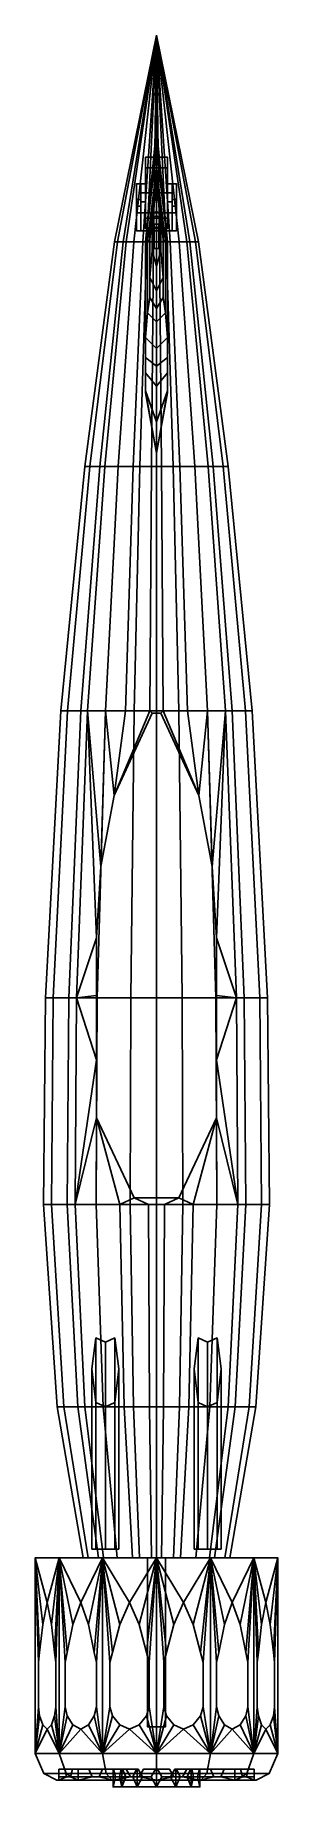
# Model space of a CAD drawing. Extents: x -0.55 to 0.55, y -3.82 to 4.07.
import ezdxf

# ---------------------------------------------------------------- set-up
doc = ezdxf.new("R2010")
doc.units = 0
doc.layers.get('0').update_dxf_attribs({"linetype": 'CONTINUOUS'})

msp = doc.modelspace()

# ---------------------------------------------------------------- linework, layer by layer
for points in [[(0, 4.065, 0.14), (-0.176, 3.135, 0.0648), (-0.1892, 3.135, 0.144), (0, 4.065, 0.14)], [(0, 4.065, 0.14), (-0.1892, 3.135, 0.144), (-0.1892, 3.135, 0.2144), (0, 4.065, 0.14)], [(0, 4.065, 0.14), (-0.1892, 3.135, 0.2144), (-0.176, 3.135, 0.2716), (0, 4.065, 0.14)], [(0, 4.065, 0.14), (-0.1496, 3.135, 0.0032), (-0.176, 3.135, 0.0648), (0, 4.065, 0.14)], [(0, 4.065, 0.14), (-0.176, 3.135, 0.2716), (-0.1364, 3.135, 0.3464), (0, 4.065, 0.14)], [(0, 4.065, 0.14), (-0.1364, 3.135, -0.0144), (-0.1496, 3.135, 0.0032), (0, 4.065, 0.14)], [(0, 4.065, 0.14), (-0.1012, 3.135, -0.0496), (-0.1364, 3.135, -0.0144), (0, 4.065, 0.14)], [(0, 4.065, 0.14), (-0.1364, 3.135, 0.3464), (-0.1012, 3.135, 0.3904), (0, 4.065, 0.14)], [(0, 4.065, 0.14), (-0.044, 3.135, -0.076), (-0.1012, 3.135, -0.0496), (0, 4.065, 0.14)], [(0, 4.065, 0.14), (-0.1012, 3.135, 0.3904), (-0.0616, 3.135, 0.4168), (0, 4.065, 0.14)], [(0, 4.065, 0.14), (-0.0616, 3.135, 0.4168), (-0.0132, 3.135, 0.43), (0, 4.065, 0.14)], [(0, 4.065, 0.14), (0, 3.135, -0.0804), (-0.044, 3.135, -0.076), (0, 4.065, 0.14)], [(0, 4.065, 0.14), (-0.0132, 3.135, 0.43), (0.0132, 3.135, 0.43), (0, 4.065, 0.14)], [(0, 4.065, 0.14), (0.1892, 3.135, 0.144), (0.176, 3.135, 0.0648), (0, 4.065, 0.14)], [(0, 4.065, 0.14), (0.176, 3.135, 0.0648), (0.1496, 3.135, 0.0032), (0, 4.065, 0.14)], [(0, 4.065, 0.14), (0.1496, 3.135, 0.0032), (0.1364, 3.135, -0.0144), (0, 4.065, 0.14)], [(0, 4.065, 0.14), (0.1364, 3.135, -0.0144), (0.1012, 3.135, -0.0496), (0, 4.065, 0.14)], [(0, 4.065, 0.14), (0.1012, 3.135, -0.0496), (0.044, 3.135, -0.076), (0, 4.065, 0.14)], [(0, 4.065, 0.14), (0.044, 3.135, -0.076), (0, 3.135, -0.0804), (0, 4.065, 0.14)], [(0, 4.065, 0.14), (0.0132, 3.135, 0.43), (0.0616, 3.135, 0.4168), (0, 4.065, 0.14)], [(0, 4.065, 0.14), (0.0616, 3.135, 0.4168), (0.1012, 3.135, 0.3904), (0, 4.065, 0.14)], [(0, 4.065, 0.14), (0.1012, 3.135, 0.3904), (0.1364, 3.135, 0.3464), (0, 4.065, 0.14)], [(0, 4.065, 0.14), (0.1364, 3.135, 0.3464), (0.176, 3.135, 0.2716), (0, 4.065, 0.14)], [(0, 4.065, 0.14), (0.176, 3.135, 0.2716), (0.1892, 3.135, 0.2144), (0, 4.065, 0.14)], [(0, 4.065, 0.14), (0.1892, 3.135, 0.2144), (0.1892, 3.135, 0.144), (0, 4.065, 0.14)], [(0, 3.635, 0.58), (0, 3.645, 0.31), (-0.05, 3.135, 0.31), (-0.05, 3.135, 0.58)], [(0, 3.645, 0.31), (0, 2.185, 0.31), (-0.05, 2.465, 0.31), (-0.05, 3.135, 0.31)], [(-0.05, 3.135, 0.31), (-0.05, 2.465, 0.31), (0, 2.185, 0.31), (0, 3.645, 0.31)], [(0, 3.645, 0.31), (0, 3.645, 0.24), (-0.05, 3.135, 0.24), (-0.05, 3.135, 0.31)], [(0, 3.625, 0.78), (0, 3.635, 0.61), (-0.05, 3.135, 0.61), (-0.05, 3.135, 0.78)], [(0, 3.635, 0.61), (0, 3.635, 0.58), (-0.05, 3.135, 0.58), (-0.05, 3.135, 0.61)], [(0, 3.595, 0.95), (0, 3.625, 0.78), (-0.05, 3.135, 0.78), (-0.05, 3.135, 0.95)], [(0, 3.645, 0.24), (0, 2.185, 0.24), (0, 2.185, 0.31), (0, 3.645, 0.31)], [(0.05, 3.135, 0.31), (0.05, 3.135, 0.24), (0, 3.645, 0.24), (0, 3.645, 0.31)], [(0, 3.645, 0.31), (0, 2.185, 0.31), (0.05, 2.465, 0.31), (0.05, 3.135, 0.31)], [(0.05, 3.135, 0.58), (0.05, 3.135, 0.31), (0, 3.645, 0.31), (0, 3.635, 0.58)], [(0.05, 3.135, 0.31), (0.05, 2.465, 0.31), (0, 2.185, 0.31), (0, 3.645, 0.31)], [(0, 2.185, 0.31), (0, 2.185, 0.24), (0, 3.645, 0.24), (0, 3.645, 0.31)], [(0.05, 3.135, 0.61), (0.05, 3.135, 0.58), (0, 3.635, 0.58), (0, 3.635, 0.61)], [(0.05, 3.135, 0.78), (0.05, 3.135, 0.61), (0, 3.635, 0.61), (0, 3.625, 0.78)], [(0.05, 3.135, 0.95), (0.05, 3.135, 0.78), (0, 3.625, 0.78), (0, 3.595, 0.95)], [(0, 3.545, 1.12), (0, 3.595, 0.95), (-0.05, 3.135, 0.95), (-0.05, 3.135, 1.12)], [(0.05, 3.135, 1.12), (0.05, 3.135, 0.95), (0, 3.595, 0.95), (0, 3.545, 1.12)], [(0, 3.465, 1.31), (0, 3.545, 1.12), (-0.05, 3.135, 1.12), (-0.04, 3.135, 1.31)], [(0.05, 3.4681, -0.1169), (0.05, 3.515, -0.23), (-0.05, 3.515, -0.23), (-0.05, 3.4681, -0.1169)], [(0.05, 3.515, -0.23), (0.05, 3.4681, -0.3431), (-0.05, 3.4681, -0.3431), (-0.05, 3.515, -0.23)], [(-0.05, 3.355, -0.07), (-0.05, 3.4681, -0.1169), (-0.05, 3.515, -0.23), (-0.05, 3.2419, -0.1169)], [(-0.05, 3.2419, -0.1169), (-0.05, 3.515, -0.23), (-0.05, 3.4681, -0.3431), (-0.05, 3.195, -0.23)], [(0.05, 3.355, -0.07), (0.05, 3.4681, -0.1169), (-0.05, 3.4681, -0.1169), (-0.05, 3.355, -0.07)], [(0.05, 3.4681, -0.3431), (0.05, 3.355, -0.39), (-0.05, 3.355, -0.39), (-0.05, 3.4681, -0.3431)], [(-0.05, 3.195, -0.23), (-0.05, 3.4681, -0.3431), (-0.05, 3.355, -0.39), (-0.05, 3.2419, -0.3431)], [(0.04, 3.135, 1.31), (0.05, 3.135, 1.12), (0, 3.545, 1.12), (0, 3.465, 1.31)], [(0.05, 3.2419, -0.1169), (0.05, 3.515, -0.23), (0.05, 3.4681, -0.1169), (0.05, 3.355, -0.07)], [(0.05, 3.195, -0.23), (0.05, 3.4681, -0.3431), (0.05, 3.515, -0.23), (0.05, 3.2419, -0.1169)], [(0.05, 3.2419, -0.3431), (0.05, 3.355, -0.39), (0.05, 3.4681, -0.3431), (0.05, 3.195, -0.23)], [(-0.09, 3.395, -0.18), (-0.09, 3.325, -0.18), (-0.07, 3.325, -0.18), (-0.07, 3.395, -0.18)], [(-0.07, 3.395, -0.18), (-0.07, 3.395, -0.26), (-0.09, 3.395, -0.26), (-0.09, 3.395, -0.18)], [(-0.07, 3.395, -0.26), (-0.07, 3.295, -0.26), (-0.09, 3.295, -0.26), (-0.09, 3.395, -0.26)], [(-0.09, 3.395, -0.26), (-0.09, 3.295, -0.26), (-0.09, 3.325, -0.18), (-0.09, 3.395, -0.18)], [(-0.07, 3.325, -0.18), (-0.07, 3.295, -0.26), (-0.07, 3.395, -0.26), (-0.07, 3.395, -0.18)], [(-0.05, 3.355, -0.18), (-0.05, 3.395, -0.22), (-0.07, 3.395, -0.22), (-0.07, 3.355, -0.18)], [(-0.05, 3.395, -0.22), (-0.05, 3.355, -0.26), (-0.07, 3.355, -0.26), (-0.07, 3.395, -0.22)], [(0, 3.425, 1.39), (0, 3.465, 1.31), (-0.04, 3.135, 1.31), (-0.03, 3.145, 1.39)], [(0, 3.365, 1.47), (0, 3.425, 1.39), (-0.03, 3.145, 1.39), (-0.03, 3.195, 1.47)], [(0.03, 3.145, 1.39), (0.04, 3.135, 1.31), (0, 3.465, 1.31), (0, 3.425, 1.39)], [(0.03, 3.195, 1.47), (0.03, 3.145, 1.39), (0, 3.425, 1.39), (0, 3.365, 1.47)], [(0.07, 3.355, -0.18), (0.07, 3.395, -0.22), (0.05, 3.395, -0.22), (0.05, 3.355, -0.18)], [(0.07, 3.395, -0.22), (0.07, 3.355, -0.26), (0.05, 3.355, -0.26), (0.05, 3.395, -0.22)], [(0.07, 3.395, -0.26), (0.07, 3.295, -0.26), (0.07, 3.325, -0.18), (0.07, 3.395, -0.18)], [(0.09, 3.395, -0.18), (0.09, 3.395, -0.26), (0.07, 3.395, -0.26), (0.07, 3.395, -0.18)], [(0.09, 3.395, -0.26), (0.09, 3.295, -0.26), (0.07, 3.295, -0.26), (0.07, 3.395, -0.26)], [(0.07, 3.395, -0.18), (0.07, 3.325, -0.18), (0.09, 3.325, -0.18), (0.09, 3.395, -0.18)], [(0.09, 3.325, -0.18), (0.09, 3.295, -0.26), (0.09, 3.395, -0.26), (0.09, 3.395, -0.18)], [(-0.09, 3.325, -0.18), (-0.09, 3.265, -0.09), (-0.07, 3.265, -0.09), (-0.07, 3.325, -0.18)], [(-0.09, 3.295, -0.26), (-0.09, 3.185, -0.14), (-0.09, 3.265, -0.09), (-0.09, 3.325, -0.18)], [(-0.05, 3.315, -0.22), (-0.05, 3.355, -0.18), (-0.07, 3.355, -0.18), (-0.07, 3.315, -0.22)], [(-0.05, 3.355, -0.26), (-0.05, 3.315, -0.22), (-0.07, 3.315, -0.22), (-0.07, 3.355, -0.26)], [(-0.07, 3.265, -0.09), (-0.07, 3.185, -0.14), (-0.07, 3.295, -0.26), (-0.07, 3.325, -0.18)], [(0.05, 3.2419, -0.1169), (0.05, 3.355, -0.07), (-0.05, 3.355, -0.07), (-0.05, 3.2419, -0.1169)], [(0.05, 3.355, -0.39), (0.05, 3.2419, -0.3431), (-0.05, 3.2419, -0.3431), (-0.05, 3.355, -0.39)], [(0, 3.275, 1.55), (0, 3.365, 1.47), (-0.03, 3.195, 1.47), (-0.02, 3.255, 1.55)], [(0.02, 3.255, 1.55), (0.03, 3.195, 1.47), (0, 3.365, 1.47), (0, 3.275, 1.55)], [(0.07, 3.315, -0.22), (0.07, 3.355, -0.18), (0.05, 3.355, -0.18), (0.05, 3.315, -0.22)], [(0.07, 3.355, -0.26), (0.07, 3.315, -0.22), (0.05, 3.315, -0.22), (0.05, 3.355, -0.26)], [(0.07, 3.325, -0.18), (0.07, 3.265, -0.09), (0.09, 3.265, -0.09), (0.09, 3.325, -0.18)], [(0.07, 3.295, -0.26), (0.07, 3.185, -0.14), (0.07, 3.265, -0.09), (0.07, 3.325, -0.18)], [(0.09, 3.265, -0.09), (0.09, 3.185, -0.14), (0.09, 3.295, -0.26), (0.09, 3.325, -0.18)], [(-0.07, 3.295, -0.26), (-0.07, 3.185, -0.14), (-0.09, 3.185, -0.14), (-0.09, 3.295, -0.26)], [(-0.09, 3.265, -0.08), (-0.09, 3.185, -0.08), (0.09, 3.185, -0.08), (0.09, 3.265, -0.08)], [(-0.09, 3.265, -0.09), (-0.09, 3.265, -0.08), (0.09, 3.265, -0.08), (0.09, 3.265, -0.09)], [(-0.09, 3.265, -0.09), (-0.09, 3.185, -0.14), (-0.09, 3.185, -0.08), (-0.09, 3.265, -0.08)], [(0.07, 3.265, -0.09), (0.07, 3.185, -0.09), (-0.07, 3.185, -0.09), (-0.07, 3.265, -0.09)], [(-0.07, 3.265, -0.09), (-0.07, 3.185, -0.09), (-0.07, 3.185, -0.14), (-0.07, 3.265, -0.09)], [(0.05, 3.195, -0.23), (0.05, 3.2419, -0.1169), (-0.05, 3.2419, -0.1169), (-0.05, 3.195, -0.23)], [(0.05, 3.2419, -0.3431), (0.05, 3.195, -0.23), (-0.05, 3.195, -0.23), (-0.05, 3.2419, -0.3431)], [(-0.03, 3.195, 1.47), (-0.03, 2.975, 1.47), (-0.02, 3.095, 1.55), (-0.02, 3.255, 1.55)], [(0, 3.255, -0.08), (-0.03, 3.225, -0.08), (-0.03, 3.225, -0.03), (0, 3.255, -0.03)], [(0, 3.215, 1.58), (0, 3.275, 1.55), (-0.02, 3.255, 1.55), (-0.01, 3.215, 1.57)], [(-0.02, 3.255, 1.55), (-0.02, 3.095, 1.55), (-0.01, 3.105, 1.57), (-0.01, 3.215, 1.57)], [(0.01, 3.215, 1.57), (0.02, 3.255, 1.55), (0, 3.275, 1.55), (0, 3.215, 1.58)], [(0.03, 3.225, -0.08), (0, 3.255, -0.08), (0, 3.255, -0.03), (0.03, 3.225, -0.03)], [(0.01, 3.105, 1.57), (0.02, 3.095, 1.55), (0.02, 3.255, 1.55), (0.01, 3.215, 1.57)], [(0.02, 3.095, 1.55), (0.03, 2.975, 1.47), (0.03, 3.195, 1.47), (0.02, 3.255, 1.55)], [(0.09, 3.295, -0.26), (0.09, 3.185, -0.14), (0.07, 3.185, -0.14), (0.07, 3.295, -0.26)], [(0.07, 3.185, -0.14), (0.07, 3.185, -0.09), (0.07, 3.265, -0.09)], [(0.09, 3.265, -0.08), (0.09, 3.185, -0.08), (0.09, 3.185, -0.14), (0.09, 3.265, -0.09)], [(0.07, 3.185, -0.09), (0.09, 3.185, -0.08), (-0.09, 3.185, -0.08), (-0.07, 3.185, -0.09)], [(-0.07, 3.185, -0.14), (-0.07, 3.185, -0.09), (-0.09, 3.185, -0.08), (-0.09, 3.185, -0.14)], [(-0.03, 3.225, -0.08), (0, 3.195, -0.08), (0, 3.195, -0.03), (-0.03, 3.225, -0.03)], [(-0.03, 3.145, 1.39), (-0.03, 2.885, 1.39), (-0.03, 2.975, 1.47), (-0.03, 3.195, 1.47)], [(-0.01, 3.215, 1.57), (-0.01, 3.105, 1.57), (0, 3.105, 1.58), (0, 3.215, 1.58)], [(0, 3.195, -0.08), (0.03, 3.225, -0.08), (0.03, 3.225, -0.03), (0, 3.195, -0.03)], [(0, 3.215, 1.58), (0, 3.105, 1.58), (0.01, 3.105, 1.57), (0.01, 3.215, 1.57)], [(0.03, 2.975, 1.47), (0.03, 2.885, 1.39), (0.03, 3.145, 1.39), (0.03, 3.195, 1.47)], [(0.09, 3.185, -0.14), (0.09, 3.185, -0.08), (0.07, 3.185, -0.09), (0.07, 3.185, -0.14)], [(-0.3225, 2.125, 0.1025), (-0.1892, 3.135, 0.144), (-0.176, 3.135, 0.0648), (-0.3, 2.125, -0.0325)], [(-0.3225, 2.125, 0.2225), (-0.1892, 3.135, 0.2144), (-0.1892, 3.135, 0.144), (-0.3225, 2.125, 0.1025)], [(-0.3, 2.125, 0.32), (-0.176, 3.135, 0.2716), (-0.1892, 3.135, 0.2144), (-0.3225, 2.125, 0.2225)], [(-0.3, 2.125, -0.0325), (-0.176, 3.135, 0.0648), (-0.1496, 3.135, 0.0032), (-0.255, 2.125, -0.1375)], [(-0.2325, 2.125, 0.4475), (-0.1364, 3.135, 0.3464), (-0.176, 3.135, 0.2716), (-0.3, 2.125, 0.32)], [(-0.255, 2.125, -0.1375), (-0.1496, 3.135, 0.0032), (-0.1364, 3.135, -0.0144), (-0.2325, 2.125, -0.1675)], [(-0.2325, 2.125, -0.1675), (-0.1364, 3.135, -0.0144), (-0.1012, 3.135, -0.0496), (-0.1725, 2.125, -0.2275)], [(-0.1725, 2.125, 0.5225), (-0.1012, 3.135, 0.3904), (-0.1364, 3.135, 0.3464), (-0.2325, 2.125, 0.4475)], [(-0.1725, 2.125, -0.2275), (-0.1012, 3.135, -0.0496), (-0.044, 3.135, -0.076), (-0.075, 2.125, -0.2725)], [(-0.105, 2.125, 0.5675), (-0.0616, 3.135, 0.4168), (-0.1012, 3.135, 0.3904), (-0.1725, 2.125, 0.5225)], [(-0.0225, 2.125, 0.59), (-0.0132, 3.135, 0.43), (-0.0616, 3.135, 0.4168), (-0.105, 2.125, 0.5675)], [(-0.075, 2.125, -0.2725), (-0.044, 3.135, -0.076), (0, 3.135, -0.0804), (0, 2.125, -0.28)], [(-0.05, 3.135, 0.95), (-0.05, 2.615, 0.95), (-0.05, 2.705, 1.12), (-0.05, 3.135, 1.12)], [(-0.05, 3.135, 0.31), (-0.05, 2.465, 0.31), (-0.05, 2.455, 0.58), (-0.05, 3.135, 0.58)], [(-0.05, 3.135, 0.24), (-0.05, 2.465, 0.24), (-0.05, 2.465, 0.31), (-0.05, 3.135, 0.31)], [(-0.05, 3.135, 0.61), (-0.05, 2.465, 0.61), (-0.05, 2.545, 0.78), (-0.05, 3.135, 0.78)], [(-0.05, 3.135, 0.58), (-0.05, 2.455, 0.58), (-0.05, 2.465, 0.61), (-0.05, 3.135, 0.61)], [(-0.05, 3.135, 0.78), (-0.05, 2.545, 0.78), (-0.05, 2.615, 0.95), (-0.05, 3.135, 0.95)], [(-0.05, 3.135, 1.12), (-0.05, 2.705, 1.12), (-0.04, 2.815, 1.31), (-0.04, 3.135, 1.31)], [(-0.04, 3.135, 1.31), (-0.04, 2.815, 1.31), (-0.03, 2.885, 1.39), (-0.03, 3.145, 1.39)], [(-0.02, 3.095, 1.55), (-0.03, 2.975, 1.47), (0, 2.915, 1.47), (0, 3.025, 1.55)], [(0.0225, 2.125, 0.59), (0.0132, 3.135, 0.43), (-0.0132, 3.135, 0.43), (-0.0225, 2.125, 0.59)], [(-0.01, 3.105, 1.57), (-0.02, 3.095, 1.55), (0, 3.025, 1.55), (0, 3.105, 1.58)], [(0, 2.125, -0.28), (0, 3.135, -0.0804), (0.044, 3.135, -0.076), (0.075, 2.125, -0.2725)], [(0, 3.105, 1.58), (0, 3.025, 1.55), (0.02, 3.095, 1.55), (0.01, 3.105, 1.57)], [(0, 3.025, 1.55), (0, 2.915, 1.47), (0.03, 2.975, 1.47), (0.02, 3.095, 1.55)], [(0.105, 2.125, 0.5675), (0.0616, 3.135, 0.4168), (0.0132, 3.135, 0.43), (0.0225, 2.125, 0.59)], [(0.03, 2.885, 1.39), (0.04, 2.815, 1.31), (0.04, 3.135, 1.31), (0.03, 3.145, 1.39)], [(0.04, 2.815, 1.31), (0.05, 2.705, 1.12), (0.05, 3.135, 1.12), (0.04, 3.135, 1.31)], [(0.075, 2.125, -0.2725), (0.044, 3.135, -0.076), (0.1012, 3.135, -0.0496), (0.1725, 2.125, -0.2275)], [(0.05, 2.465, 0.31), (0.05, 2.465, 0.24), (0.05, 3.135, 0.24), (0.05, 3.135, 0.31)], [(0.05, 2.455, 0.58), (0.05, 2.465, 0.31), (0.05, 3.135, 0.31), (0.05, 3.135, 0.58)], [(0.05, 2.465, 0.61), (0.05, 2.455, 0.58), (0.05, 3.135, 0.58), (0.05, 3.135, 0.61)], [(0.05, 2.545, 0.78), (0.05, 2.465, 0.61), (0.05, 3.135, 0.61), (0.05, 3.135, 0.78)], [(0.05, 2.615, 0.95), (0.05, 2.545, 0.78), (0.05, 3.135, 0.78), (0.05, 3.135, 0.95)], [(0.05, 2.705, 1.12), (0.05, 2.615, 0.95), (0.05, 3.135, 0.95), (0.05, 3.135, 1.12)], [(0.1725, 2.125, 0.5225), (0.1012, 3.135, 0.3904), (0.0616, 3.135, 0.4168), (0.105, 2.125, 0.5675)], [(0.1725, 2.125, -0.2275), (0.1012, 3.135, -0.0496), (0.1364, 3.135, -0.0144), (0.2325, 2.125, -0.1675)], [(0.2325, 2.125, 0.4475), (0.1364, 3.135, 0.3464), (0.1012, 3.135, 0.3904), (0.1725, 2.125, 0.5225)], [(0.2325, 2.125, -0.1675), (0.1364, 3.135, -0.0144), (0.1496, 3.135, 0.0032), (0.255, 2.125, -0.1375)], [(0.3, 2.125, 0.32), (0.176, 3.135, 0.2716), (0.1364, 3.135, 0.3464), (0.2325, 2.125, 0.4475)], [(0.255, 2.125, -0.1375), (0.1496, 3.135, 0.0032), (0.176, 3.135, 0.0648), (0.3, 2.125, -0.0325)], [(0.3, 2.125, -0.0325), (0.176, 3.135, 0.0648), (0.1892, 3.135, 0.144), (0.3225, 2.125, 0.1025)], [(0.3225, 2.125, 0.2225), (0.1892, 3.135, 0.2144), (0.176, 3.135, 0.2716), (0.3, 2.125, 0.32)], [(0.3225, 2.125, 0.1025), (0.1892, 3.135, 0.144), (0.1892, 3.135, 0.2144), (0.3225, 2.125, 0.2225)], [(-0.03, 2.975, 1.47), (-0.03, 2.885, 1.39), (0, 2.835, 1.39), (0, 2.915, 1.47)], [(0, 2.915, 1.47), (0, 2.835, 1.39), (0.03, 2.885, 1.39), (0.03, 2.975, 1.47)], [(-0.03, 2.885, 1.39), (-0.04, 2.815, 1.31), (0, 2.775, 1.31), (0, 2.835, 1.39)], [(0, 2.835, 1.39), (0, 2.775, 1.31), (0.04, 2.815, 1.31), (0.03, 2.885, 1.39)], [(-0.04, 2.815, 1.31), (-0.05, 2.705, 1.12), (0, 2.655, 1.12), (0, 2.775, 1.31)], [(0, 2.775, 1.31), (0, 2.655, 1.12), (0.05, 2.705, 1.12), (0.04, 2.815, 1.31)], [(-0.05, 2.705, 1.12), (-0.05, 2.615, 0.95), (0, 2.575, 0.95), (0, 2.655, 1.12)], [(0, 2.655, 1.12), (0, 2.575, 0.95), (0.05, 2.615, 0.95), (0.05, 2.705, 1.12)], [(-0.05, 2.615, 0.95), (-0.05, 2.545, 0.78), (0, 2.485, 0.78), (0, 2.575, 0.95)], [(0, 2.575, 0.95), (0, 2.485, 0.78), (0.05, 2.545, 0.78), (0.05, 2.615, 0.95)], [(-0.05, 2.545, 0.78), (-0.05, 2.465, 0.61), (0, 2.325, 0.61), (0, 2.485, 0.78)], [(0, 2.485, 0.78), (0, 2.325, 0.61), (0.05, 2.465, 0.61), (0.05, 2.545, 0.78)], [(-0.05, 2.455, 0.58), (-0.05, 2.465, 0.31), (0, 2.185, 0.31), (0, 2.185, 0.58)], [(-0.05, 2.465, 0.31), (-0.05, 2.465, 0.24), (0, 2.185, 0.24), (0, 2.185, 0.31)], [(-0.05, 2.465, 0.61), (-0.05, 2.455, 0.58), (0, 2.185, 0.58), (0, 2.325, 0.61)], [(0, 2.185, 0.31), (0, 2.185, 0.24), (0.05, 2.465, 0.24), (0.05, 2.465, 0.31)], [(0, 2.185, 0.58), (0, 2.185, 0.31), (0.05, 2.465, 0.31), (0.05, 2.455, 0.58)], [(0, 2.325, 0.61), (0, 2.185, 0.58), (0.05, 2.455, 0.58), (0.05, 2.465, 0.61)], [(-0.3, 2.125, -0.0325), (-0.4, 1.025, -0.1), (-0.43, 1.025, 0.08), (-0.3225, 2.125, 0.1025)], [(-0.3225, 2.125, 0.1025), (-0.43, 1.025, 0.08), (-0.43, 1.025, 0.24), (-0.3225, 2.125, 0.2225)], [(-0.3225, 2.125, 0.2225), (-0.43, 1.025, 0.24), (-0.4, 1.025, 0.37), (-0.3, 2.125, 0.32)], [(-0.255, 2.125, -0.1375), (-0.34, 1.025, -0.24), (-0.4, 1.025, -0.1), (-0.3, 2.125, -0.0325)], [(-0.3, 2.125, 0.32), (-0.4, 1.025, 0.37), (-0.31, 1.025, 0.54), (-0.2325, 2.125, 0.4475)], [(-0.2325, 2.125, -0.1675), (-0.31, 1.025, -0.28), (-0.34, 1.025, -0.24), (-0.255, 2.125, -0.1375)], [(-0.2325, 2.125, 0.4475), (-0.31, 1.025, 0.54), (-0.23, 1.025, 0.64), (-0.1725, 2.125, 0.5225)], [(-0.1725, 2.125, -0.2275), (-0.23, 1.025, -0.36), (-0.31, 1.025, -0.28), (-0.2325, 2.125, -0.1675)], [(-0.075, 2.125, -0.2725), (-0.1, 1.025, -0.42), (-0.23, 1.025, -0.36), (-0.1725, 2.125, -0.2275)], [(-0.1725, 2.125, 0.5225), (-0.23, 1.025, 0.64), (-0.14, 1.025, 0.7), (-0.105, 2.125, 0.5675)], [(-0.105, 2.125, 0.5675), (-0.14, 1.025, 0.7), (-0.03, 1.025, 0.73), (-0.0225, 2.125, 0.59)], [(0, 2.125, -0.28), (0, 1.025, -0.43), (-0.1, 1.025, -0.42), (-0.075, 2.125, -0.2725)], [(-0.0225, 2.125, 0.59), (-0.03, 1.025, 0.73), (0.03, 1.025, 0.73), (0.0225, 2.125, 0.59)], [(0.075, 2.125, -0.2725), (0.1, 1.025, -0.42), (0, 1.025, -0.43), (0, 2.125, -0.28)], [(0.0225, 2.125, 0.59), (0.03, 1.025, 0.73), (0.14, 1.025, 0.7), (0.105, 2.125, 0.5675)], [(0.1725, 2.125, -0.2275), (0.23, 1.025, -0.36), (0.1, 1.025, -0.42), (0.075, 2.125, -0.2725)], [(0.105, 2.125, 0.5675), (0.14, 1.025, 0.7), (0.23, 1.025, 0.64), (0.1725, 2.125, 0.5225)], [(0.1725, 2.125, 0.5225), (0.23, 1.025, 0.64), (0.31, 1.025, 0.54), (0.2325, 2.125, 0.4475)], [(0.2325, 2.125, -0.1675), (0.31, 1.025, -0.28), (0.23, 1.025, -0.36), (0.1725, 2.125, -0.2275)], [(0.255, 2.125, -0.1375), (0.34, 1.025, -0.24), (0.31, 1.025, -0.28), (0.2325, 2.125, -0.1675)], [(0.2325, 2.125, 0.4475), (0.31, 1.025, 0.54), (0.4, 1.025, 0.37), (0.3, 2.125, 0.32)], [(0.3, 2.125, -0.0325), (0.4, 1.025, -0.1), (0.34, 1.025, -0.24), (0.255, 2.125, -0.1375)], [(0.3225, 2.125, 0.1025), (0.43, 1.025, 0.08), (0.4, 1.025, -0.1), (0.3, 2.125, -0.0325)], [(0.3, 2.125, 0.32), (0.4, 1.025, 0.37), (0.43, 1.025, 0.24), (0.3225, 2.125, 0.2225)], [(0.3225, 2.125, 0.2225), (0.43, 1.025, 0.24), (0.43, 1.025, 0.08), (0.3225, 2.125, 0.1025)], [(-0.4988, -0.265, 0.2272), (-0.43, 1.025, 0.24), (-0.43, 1.025, 0.08), (-0.4988, -0.265, 0.0416)], [(-0.4988, -0.265, 0.0416), (-0.43, 1.025, 0.08), (-0.4, 1.025, -0.1), (-0.464, -0.265, -0.1672)], [(-0.464, -0.265, 0.378), (-0.4, 1.025, 0.37), (-0.43, 1.025, 0.24), (-0.4988, -0.265, 0.2272)], [(-0.464, -0.265, -0.1672), (-0.4, 1.025, -0.1), (-0.34, 1.025, -0.24), (-0.3944, -0.265, -0.3296)], [(-0.3596, -0.265, 0.5752), (-0.31, 1.025, 0.54), (-0.4, 1.025, 0.37), (-0.464, -0.265, 0.378)], [(-0.3944, -0.265, -0.3296), (-0.34, 1.025, -0.24), (-0.31, 1.025, -0.28), (-0.3596, -0.265, -0.376)], [(-0.3596, -0.265, -0.376), (-0.31, 1.025, -0.28), (-0.23, 1.025, -0.36), (-0.2668, -0.265, -0.4688)], [(-0.31, 1.025, 0.54), (-0.3596, -0.265, 0.5752), (-0.3596, -0.265, 0.5752), (-0.27, 0.005, 0.67)], [(-0.23, 1.025, 0.64), (-0.23, 1.025, 0.64), (-0.31, 1.025, 0.54), (-0.25, 0.325, 0.69)], [(-0.25, 0.325, 0.69), (-0.25, 0.325, 0.69), (-0.31, 1.025, 0.54), (-0.27, 0.005, 0.67)], [(-0.2668, -0.265, -0.4688), (-0.23, 1.025, -0.36), (-0.1, 1.025, -0.42), (-0.116, -0.265, -0.5384)], [(-0.19, 0.645, 0.71), (-0.19, 0.645, 0.71), (-0.23, 1.025, 0.64), (-0.25, 0.325, 0.69)], [(-0.19, 0.645, 0.71), (-0.19, 0.645, 0.71), (-0.14, 1.025, 0.7), (-0.23, 1.025, 0.64)], [(-0.19, 0.645, 0.71), (-0.19, 0.645, 0.71), (-0.02, 1.015, 0.74), (-0.03, 1.025, 0.73)], [(-0.19, 0.645, 0.71), (-0.19, 0.645, 0.71), (-0.03, 1.025, 0.73), (-0.14, 1.025, 0.7)], [(-0.116, -0.265, -0.5384), (-0.1, 1.025, -0.42), (0, 1.025, -0.43), (0, -0.265, -0.55)], [(-0.03, 1.025, 0.73), (-0.02, 1.015, 0.74), (0.02, 1.015, 0.74), (0.03, 1.025, 0.73)], [(0, -0.265, -0.55), (0, 1.025, -0.43), (0.1, 1.025, -0.42), (0.116, -0.265, -0.5384)], [(0.03, 1.025, 0.73), (0.02, 1.015, 0.74), (0.19, 0.645, 0.71)], [(0.14, 1.025, 0.7), (0.03, 1.025, 0.73), (0.19, 0.645, 0.71)], [(0.116, -0.265, -0.5384), (0.1, 1.025, -0.42), (0.23, 1.025, -0.36), (0.2668, -0.265, -0.4688)], [(0.23, 1.025, 0.64), (0.14, 1.025, 0.7), (0.19, 0.645, 0.71)], [(0.23, 1.025, 0.64), (0.19, 0.645, 0.71), (0.25, 0.325, 0.69)], [(0.2668, -0.265, -0.4688), (0.23, 1.025, -0.36), (0.31, 1.025, -0.28), (0.3596, -0.265, -0.376)], [(0.31, 1.025, 0.54), (0.23, 1.025, 0.64), (0.25, 0.325, 0.69)], [(0.25, 0.325, 0.69), (0.27, 0.005, 0.67), (0.27, 0.005, 0.67), (0.31, 1.025, 0.54)], [(0.27, 0.005, 0.67), (0.3596, -0.265, 0.5752), (0.3596, -0.265, 0.5752), (0.31, 1.025, 0.54)], [(0.3596, -0.265, -0.376), (0.31, 1.025, -0.28), (0.34, 1.025, -0.24), (0.3944, -0.265, -0.3296)], [(0.464, -0.265, 0.378), (0.4, 1.025, 0.37), (0.31, 1.025, 0.54), (0.3596, -0.265, 0.5752)], [(0.3944, -0.265, -0.3296), (0.34, 1.025, -0.24), (0.4, 1.025, -0.1), (0.464, -0.265, -0.1672)], [(0.464, -0.265, -0.1672), (0.4, 1.025, -0.1), (0.43, 1.025, 0.08), (0.4988, -0.265, 0.0416)], [(0.4988, -0.265, 0.2272), (0.43, 1.025, 0.24), (0.4, 1.025, 0.37), (0.464, -0.265, 0.378)], [(0.4988, -0.265, 0.0416), (0.43, 1.025, 0.08), (0.43, 1.025, 0.24), (0.4988, -0.265, 0.2272)], [(-0.27, 0.005, 0.67), (-0.3596, -0.265, 0.5752), (-0.3596, -0.265, 0.5752), (-0.27, -0.255, 0.67)], [(0.27, -0.255, 0.67), (0.3596, -0.265, 0.5752), (0.3596, -0.265, 0.5752), (0.27, 0.005, 0.67)], [(-0.4988, -0.265, 0.0416), (-0.5074, -1.195, 0.013), (-0.5074, -1.195, 0.2018), (-0.4988, -0.265, 0.2272)], [(-0.464, -0.265, -0.1672), (-0.472, -1.195, -0.1994), (-0.5074, -1.195, 0.013), (-0.4988, -0.265, 0.0416)], [(-0.4988, -0.265, 0.2272), (-0.5074, -1.195, 0.2018), (-0.472, -1.195, 0.3552), (-0.464, -0.265, 0.378)], [(-0.3944, -0.265, -0.3296), (-0.4012, -1.195, -0.3646), (-0.472, -1.195, -0.1994), (-0.464, -0.265, -0.1672)], [(-0.464, -0.265, 0.378), (-0.472, -1.195, 0.3552), (-0.3658, -1.195, 0.5558), (-0.3596, -0.265, 0.5752)], [(-0.3596, -0.265, -0.376), (-0.3658, -1.195, -0.4118), (-0.4012, -1.195, -0.3646), (-0.3944, -0.265, -0.3296)], [(-0.2668, -0.265, -0.4688), (-0.2714, -1.195, -0.5062), (-0.3658, -1.195, -0.4118), (-0.3596, -0.265, -0.376)], [(-0.27, -0.545, 0.67), (-0.3596, -0.265, 0.5752), (-0.3596, -0.265, 0.5752), (-0.3658, -1.195, 0.5558)], [(-0.27, -0.255, 0.67), (-0.3596, -0.265, 0.5752), (-0.3596, -0.265, 0.5752), (-0.27, -0.545, 0.67)], [(-0.116, -0.265, -0.5384), (-0.118, -1.195, -0.577), (-0.2714, -1.195, -0.5062), (-0.2668, -0.265, -0.4688)], [(0, -0.265, -0.55), (0, -1.195, -0.5888), (-0.118, -1.195, -0.577), (-0.116, -0.265, -0.5384)], [(0.116, -0.265, -0.5384), (0.118, -1.195, -0.577), (0, -1.195, -0.5888), (0, -0.265, -0.55)], [(0.2668, -0.265, -0.4688), (0.2714, -1.195, -0.5062), (0.118, -1.195, -0.577), (0.116, -0.265, -0.5384)], [(0.3596, -0.265, -0.376), (0.3658, -1.195, -0.4118), (0.2714, -1.195, -0.5062), (0.2668, -0.265, -0.4688)], [(0.27, -0.545, 0.67), (0.3596, -0.265, 0.5752), (0.3596, -0.265, 0.5752), (0.27, -0.255, 0.67)], [(0.3658, -1.195, 0.5558), (0.3596, -0.265, 0.5752), (0.3596, -0.265, 0.5752), (0.27, -0.545, 0.67)], [(0.3944, -0.265, -0.3296), (0.4012, -1.195, -0.3646), (0.3658, -1.195, -0.4118), (0.3596, -0.265, -0.376)], [(0.3596, -0.265, 0.5752), (0.3658, -1.195, 0.5558), (0.472, -1.195, 0.3552), (0.464, -0.265, 0.378)], [(0.464, -0.265, -0.1672), (0.472, -1.195, -0.1994), (0.4012, -1.195, -0.3646), (0.3944, -0.265, -0.3296)], [(0.4988, -0.265, 0.0416), (0.5074, -1.195, 0.013), (0.472, -1.195, -0.1994), (0.464, -0.265, -0.1672)], [(0.464, -0.265, 0.378), (0.472, -1.195, 0.3552), (0.5074, -1.195, 0.2018), (0.4988, -0.265, 0.2272)], [(0.4988, -0.265, 0.2272), (0.5074, -1.195, 0.2018), (0.5074, -1.195, 0.013), (0.4988, -0.265, 0.0416)], [(-0.27, -0.805, 0.67), (-0.27, -0.545, 0.67), (-0.27, -0.545, 0.67), (-0.3658, -1.195, 0.5558)], [(0.3658, -1.195, 0.5558), (0.27, -0.545, 0.67), (0.27, -0.545, 0.67), (0.27, -0.805, 0.67)], [(-0.2714, -1.195, 0.6738), (-0.27, -0.805, 0.67), (-0.27, -0.805, 0.67), (-0.3658, -1.195, 0.5558)], [(-0.1652, -1.195, 0.7446), (-0.27, -0.805, 0.67), (-0.27, -0.805, 0.67), (-0.2714, -1.195, 0.6738)], [(-0.1, -1.165, 0.79), (-0.27, -0.805, 0.67), (-0.27, -0.805, 0.67), (-0.1652, -1.195, 0.7446)], [(0.1652, -1.195, 0.7446), (0.27, -0.805, 0.67), (0.27, -0.805, 0.67), (0.1, -1.165, 0.79)], [(0.2714, -1.195, 0.6738), (0.27, -0.805, 0.67), (0.27, -0.805, 0.67), (0.1652, -1.195, 0.7446)], [(0.3658, -1.195, 0.5558), (0.27, -0.805, 0.67), (0.27, -0.805, 0.67), (0.2714, -1.195, 0.6738)], [(-0.0354, -1.195, 0.78), (-0.1, -1.165, 0.79), (-0.1, -1.165, 0.79), (-0.1652, -1.195, 0.7446)], [(0.0354, -1.195, 0.78), (0.1, -1.165, 0.79), (-0.1, -1.165, 0.79), (-0.0354, -1.195, 0.78)], [(0.1652, -1.195, 0.7446), (0.1, -1.165, 0.79), (0.1, -1.165, 0.79), (0.0354, -1.195, 0.78)], [(-0.4472, -2.105, 0.1504), (-0.5074, -1.195, 0.2018), (-0.5074, -1.195, 0.013), (-0.4472, -2.105, -0.016)], [(-0.4472, -2.105, -0.016), (-0.5074, -1.195, 0.013), (-0.472, -1.195, -0.1994), (-0.416, -2.105, -0.2032)], [(-0.416, -2.105, 0.2856), (-0.472, -1.195, 0.3552), (-0.5074, -1.195, 0.2018), (-0.4472, -2.105, 0.1504)], [(-0.416, -2.105, -0.2032), (-0.472, -1.195, -0.1994), (-0.4012, -1.195, -0.3646), (-0.3536, -2.105, -0.3488)], [(-0.3224, -2.105, 0.4624), (-0.3658, -1.195, 0.5558), (-0.472, -1.195, 0.3552), (-0.416, -2.105, 0.2856)], [(-0.3536, -2.105, -0.3488), (-0.4012, -1.195, -0.3646), (-0.3658, -1.195, -0.4118), (-0.3224, -2.105, -0.3904)], [(-0.3224, -2.105, -0.3904), (-0.3658, -1.195, -0.4118), (-0.2714, -1.195, -0.5062), (-0.2392, -2.105, -0.4736)], [(-0.2392, -2.105, 0.5664), (-0.2714, -1.195, 0.6738), (-0.3658, -1.195, 0.5558), (-0.3224, -2.105, 0.4624)], [(-0.2392, -2.105, -0.4736), (-0.2714, -1.195, -0.5062), (-0.118, -1.195, -0.577), (-0.104, -2.105, -0.536)], [(-0.1456, -2.105, 0.6288), (-0.1652, -1.195, 0.7446), (-0.2714, -1.195, 0.6738), (-0.2392, -2.105, 0.5664)], [(-0.0312, -2.105, 0.66), (-0.0354, -1.195, 0.78), (-0.1652, -1.195, 0.7446), (-0.1456, -2.105, 0.6288)], [(-0.104, -2.105, -0.536), (-0.118, -1.195, -0.577), (0, -1.195, -0.5888), (0, -2.105, -0.5464)], [(0.0312, -2.105, 0.66), (0.0354, -1.195, 0.78), (-0.0354, -1.195, 0.78), (-0.0312, -2.105, 0.66)], [(0, -2.105, -0.5464), (0, -1.195, -0.5888), (0.118, -1.195, -0.577), (0.104, -2.105, -0.536)], [(0.1456, -2.105, 0.6288), (0.1652, -1.195, 0.7446), (0.0354, -1.195, 0.78), (0.0312, -2.105, 0.66)], [(0.104, -2.105, -0.536), (0.118, -1.195, -0.577), (0.2714, -1.195, -0.5062), (0.2392, -2.105, -0.4736)], [(0.2392, -2.105, 0.5664), (0.2714, -1.195, 0.6738), (0.1652, -1.195, 0.7446), (0.1456, -2.105, 0.6288)], [(0.2392, -2.105, -0.4736), (0.2714, -1.195, -0.5062), (0.3658, -1.195, -0.4118), (0.3224, -2.105, -0.3904)], [(0.3224, -2.105, 0.4624), (0.3658, -1.195, 0.5558), (0.2714, -1.195, 0.6738), (0.2392, -2.105, 0.5664)], [(0.3224, -2.105, -0.3904), (0.3658, -1.195, -0.4118), (0.4012, -1.195, -0.3646), (0.3536, -2.105, -0.3488)], [(0.416, -2.105, 0.2856), (0.472, -1.195, 0.3552), (0.3658, -1.195, 0.5558), (0.3224, -2.105, 0.4624)], [(0.3536, -2.105, -0.3488), (0.4012, -1.195, -0.3646), (0.472, -1.195, -0.1994), (0.416, -2.105, -0.2032)], [(0.416, -2.105, -0.2032), (0.472, -1.195, -0.1994), (0.5074, -1.195, 0.013), (0.4472, -2.105, -0.016)], [(0.4472, -2.105, 0.1504), (0.5074, -1.195, 0.2018), (0.472, -1.195, 0.3552), (0.416, -2.105, 0.2856)], [(0.4472, -2.105, -0.016), (0.5074, -1.195, 0.013), (0.5074, -1.195, 0.2018), (0.4472, -2.105, 0.1504)], [(-0.2724, -1.795, 0.5724), (-0.29, -1.935, 0.53), (-0.29, -2.745, 0.53), (-0.2724, -2.745, 0.5724)], [(-0.23, -1.815, 0.59), (-0.2724, -1.795, 0.5724), (-0.2724, -2.745, 0.5724), (-0.23, -2.745, 0.59)], [(-0.1876, -1.795, 0.5724), (-0.23, -1.815, 0.59), (-0.23, -2.745, 0.59), (-0.1876, -2.745, 0.5724)], [(-0.17, -1.935, 0.53), (-0.1876, -1.795, 0.5724), (-0.1876, -2.745, 0.5724), (-0.17, -2.745, 0.53)], [(0.1876, -1.795, 0.5724), (0.17, -1.935, 0.53), (0.17, -2.745, 0.53), (0.1876, -2.745, 0.5724)], [(0.23, -1.815, 0.59), (0.1876, -1.795, 0.5724), (0.1876, -2.745, 0.5724), (0.23, -2.745, 0.59)], [(0.2724, -1.795, 0.5724), (0.23, -1.815, 0.59), (0.23, -2.745, 0.59), (0.2724, -2.745, 0.5724)], [(0.29, -1.935, 0.53), (0.2724, -1.795, 0.5724), (0.2724, -2.745, 0.5724), (0.29, -2.745, 0.53)], [(-0.29, -1.935, 0.53), (-0.2724, -2.085, 0.4876), (-0.2724, -2.745, 0.4876), (-0.29, -2.745, 0.53)], [(-0.1876, -2.085, 0.4876), (-0.17, -1.935, 0.53), (-0.17, -2.745, 0.53), (-0.1876, -2.745, 0.4876)], [(0.17, -1.935, 0.53), (0.1876, -2.085, 0.4876), (0.1876, -2.745, 0.4876), (0.17, -2.745, 0.53)], [(0.2724, -2.085, 0.4876), (0.29, -1.935, 0.53), (0.29, -2.745, 0.53), (0.2724, -2.745, 0.4876)], [(-0.416, -2.105, -0.2032), (-0.3068, -2.785, -0.1866), (-0.3298, -2.785, -0.0486), (-0.4472, -2.105, -0.016)], [(-0.4472, -2.105, -0.016), (-0.3298, -2.785, -0.0486), (-0.3298, -2.785, 0.0742), (-0.4472, -2.105, 0.1504)], [(-0.4472, -2.105, 0.1504), (-0.3298, -2.785, 0.0742), (-0.3068, -2.785, 0.1739), (-0.416, -2.105, 0.2856)], [(-0.3536, -2.105, -0.3488), (-0.2608, -2.785, -0.294), (-0.3068, -2.785, -0.1866), (-0.416, -2.105, -0.2032)], [(-0.416, -2.105, 0.2856), (-0.3068, -2.785, 0.1739), (-0.2378, -2.785, 0.3043), (-0.3224, -2.105, 0.4624)], [(-0.3224, -2.105, -0.3904), (-0.2378, -2.785, -0.3247), (-0.2608, -2.785, -0.294), (-0.3536, -2.105, -0.3488)], [(-0.2392, -2.105, -0.4736), (-0.1764, -2.785, -0.386), (-0.2378, -2.785, -0.3247), (-0.3224, -2.105, -0.3904)], [(-0.3224, -2.105, 0.4624), (-0.2378, -2.785, 0.3043), (-0.1764, -2.785, 0.381), (-0.2392, -2.105, 0.5664)], [(-0.2724, -2.085, 0.4876), (-0.23, -2.105, 0.47), (-0.23, -2.745, 0.47), (-0.2724, -2.745, 0.4876)], [(-0.104, -2.105, -0.536), (-0.0767, -2.785, -0.4321), (-0.1764, -2.785, -0.386), (-0.2392, -2.105, -0.4736)], [(-0.2392, -2.105, 0.5664), (-0.1764, -2.785, 0.381), (-0.1074, -2.785, 0.427), (-0.1456, -2.105, 0.6288)], [(-0.23, -2.105, 0.47), (-0.1876, -2.085, 0.4876), (-0.1876, -2.745, 0.4876), (-0.23, -2.745, 0.47)], [(-0.1456, -2.105, 0.6288), (-0.1074, -2.785, 0.427), (-0.023, -2.785, 0.45), (-0.0312, -2.105, 0.66)], [(0, -2.105, -0.5464), (0, -2.785, -0.4397), (-0.0767, -2.785, -0.4321), (-0.104, -2.105, -0.536)], [(-0.0312, -2.105, 0.66), (-0.023, -2.785, 0.45), (0.023, -2.785, 0.45), (0.0312, -2.105, 0.66)], [(0.104, -2.105, -0.536), (0.0767, -2.785, -0.4321), (0, -2.785, -0.4397), (0, -2.105, -0.5464)], [(0.0312, -2.105, 0.66), (0.023, -2.785, 0.45), (0.1074, -2.785, 0.427), (0.1456, -2.105, 0.6288)], [(0.2392, -2.105, -0.4736), (0.1764, -2.785, -0.386), (0.0767, -2.785, -0.4321), (0.104, -2.105, -0.536)], [(0.1456, -2.105, 0.6288), (0.1074, -2.785, 0.427), (0.1764, -2.785, 0.381), (0.2392, -2.105, 0.5664)], [(0.3224, -2.105, -0.3904), (0.2378, -2.785, -0.3247), (0.1764, -2.785, -0.386), (0.2392, -2.105, -0.4736)], [(0.2392, -2.105, 0.5664), (0.1764, -2.785, 0.381), (0.2378, -2.785, 0.3043), (0.3224, -2.105, 0.4624)], [(0.1876, -2.085, 0.4876), (0.23, -2.105, 0.47), (0.23, -2.745, 0.47), (0.1876, -2.745, 0.4876)], [(0.23, -2.105, 0.47), (0.2724, -2.085, 0.4876), (0.2724, -2.745, 0.4876), (0.23, -2.745, 0.47)], [(0.3536, -2.105, -0.3488), (0.2608, -2.785, -0.294), (0.2378, -2.785, -0.3247), (0.3224, -2.105, -0.3904)], [(0.3224, -2.105, 0.4624), (0.2378, -2.785, 0.3043), (0.3068, -2.785, 0.1739), (0.416, -2.105, 0.2856)], [(0.416, -2.105, -0.2032), (0.3068, -2.785, -0.1866), (0.2608, -2.785, -0.294), (0.3536, -2.105, -0.3488)], [(0.4472, -2.105, -0.016), (0.3298, -2.785, -0.0486), (0.3068, -2.785, -0.1866), (0.416, -2.105, -0.2032)], [(0.416, -2.105, 0.2856), (0.3068, -2.785, 0.1739), (0.3298, -2.785, 0.0742), (0.4472, -2.105, 0.1504)], [(0.4472, -2.105, 0.1504), (0.3298, -2.785, 0.0742), (0.3298, -2.785, -0.0486), (0.4472, -2.105, -0.016)], [(-0.23, -2.745, 0.59), (-0.2724, -2.745, 0.5724), (-0.29, -2.745, 0.53), (-0.1876, -2.745, 0.5724)], [(-0.1876, -2.745, 0.5724), (-0.29, -2.745, 0.53), (-0.2724, -2.745, 0.4876), (-0.17, -2.745, 0.53)], [(-0.17, -2.745, 0.53), (-0.2724, -2.745, 0.4876), (-0.23, -2.745, 0.47), (-0.1876, -2.745, 0.4876)], [(0.2724, -2.745, 0.5724), (0.17, -2.745, 0.53), (0.1876, -2.745, 0.4876), (0.29, -2.745, 0.53)], [(0.23, -2.745, 0.59), (0.1876, -2.745, 0.5724), (0.17, -2.745, 0.53), (0.2724, -2.745, 0.5724)], [(0.29, -2.745, 0.53), (0.1876, -2.745, 0.4876), (0.23, -2.745, 0.47), (0.2724, -2.745, 0.4876)], [(-0.546, -2.785, 0.1246), (-0.546, -2.785, -0.1246), (-0.546, -2.985)], [(-0.546, -2.985), (-0.546, -2.785, -0.1246), (-0.546, -3.085, -0.045)], [(-0.546, -3.085, -0.045), (-0.546, -2.785, -0.1246), (-0.546, -3.21, -0.0779)], [(-0.546, -3.21, -0.0779), (-0.546, -2.785, -0.1246), (-0.546, -3.255, -0.09)], [(-0.546, -3.255, -0.09), (-0.546, -2.785, -0.1246), (-0.546, -3.665, -0.1246), (-0.546, -3.455, -0.09)], [(-0.546, -2.785, 0.1246), (-0.546, -3.255, 0.09), (-0.546, -3.455, 0.09), (-0.546, -3.665, 0.1246)], [(-0.546, -2.785, 0.1246), (-0.546, -2.985), (-0.546, -3.085, 0.045)], [(-0.546, -2.785, 0.1246), (-0.546, -3.085, 0.045), (-0.546, -3.21, 0.0779)], [(-0.546, -2.785, 0.1246), (-0.546, -3.21, 0.0779), (-0.546, -3.255, 0.09)], [(-0.546, -2.785, -0.1246), (-0.5257, -3.21, -0.1667), (-0.5309, -3.255, -0.1558)], [(-0.546, -2.785, -0.1246), (-0.5114, -3.085, -0.1963), (-0.5257, -3.21, -0.1667)], [(-0.546, -2.785, -0.1246), (-0.4919, -2.985, -0.2369), (-0.5114, -3.085, -0.1963)], [(-0.546, -2.785, -0.1246), (-0.5309, -3.255, -0.1558), (-0.5309, -3.455, -0.1558), (-0.546, -3.665, -0.1246)], [(-0.546, -2.785, -0.1246), (-0.4378, -2.785, -0.3492), (-0.4919, -2.985, -0.2369)], [(-0.5309, -3.255, 0.1558), (-0.546, -2.785, 0.1246), (-0.546, -3.665, 0.1246), (-0.5309, -3.455, 0.1558)], [(-0.5257, -3.21, 0.1667), (-0.546, -2.785, 0.1246), (-0.5309, -3.255, 0.1558)], [(-0.5114, -3.085, 0.1963), (-0.546, -2.785, 0.1246), (-0.5257, -3.21, 0.1667)], [(-0.4919, -2.985, 0.2369), (-0.546, -2.785, 0.1246), (-0.5114, -3.085, 0.1963)], [(-0.4378, -2.785, 0.3492), (-0.546, -2.785, 0.1246), (-0.4919, -2.985, 0.2369)], [(-0.3298, -2.785, -0.0486), (-0.546, -2.785, -0.1246), (-0.546, -2.785, 0.1246), (-0.3298, -2.785, 0.0742)], [(-0.3298, -2.785, 0.0742), (-0.546, -2.785, 0.1246), (-0.4378, -2.785, 0.3492), (-0.3068, -2.785, 0.1739)], [(-0.3068, -2.785, -0.1866), (-0.4378, -2.785, -0.3492), (-0.546, -2.785, -0.1246), (-0.3298, -2.785, -0.0486)], [(-0.4919, -2.985, -0.2369), (-0.4378, -2.785, -0.3492), (-0.4724, -3.085, -0.2774)], [(-0.4378, -2.785, 0.3492), (-0.4919, -2.985, 0.2369), (-0.4724, -3.085, 0.2774)], [(-0.4724, -3.085, -0.2774), (-0.4378, -2.785, -0.3492), (-0.4581, -3.21, -0.3071)], [(-0.4378, -2.785, 0.3492), (-0.4724, -3.085, 0.2774), (-0.4581, -3.21, 0.3071)], [(-0.4581, -3.21, -0.3071), (-0.4378, -2.785, -0.3492), (-0.4528, -3.255, -0.318)], [(-0.4378, -2.785, 0.3492), (-0.4581, -3.21, 0.3071), (-0.4528, -3.255, 0.318)], [(-0.4528, -3.255, -0.318), (-0.4378, -2.785, -0.3492), (-0.4378, -3.665, -0.3492), (-0.4528, -3.455, -0.318)], [(-0.4378, -2.785, 0.3492), (-0.4528, -3.255, 0.318), (-0.4528, -3.455, 0.318), (-0.4378, -3.665, 0.3492)], [(-0.4378, -2.785, -0.3492), (-0.4013, -3.21, -0.3783), (-0.4108, -3.255, -0.3707)], [(-0.4378, -2.785, -0.3492), (-0.3756, -3.085, -0.3988), (-0.4013, -3.21, -0.3783)], [(-0.4378, -2.785, -0.3492), (-0.3404, -2.985, -0.4268), (-0.3756, -3.085, -0.3988)], [(-0.4378, -2.785, -0.3492), (-0.4108, -3.255, -0.3707), (-0.4108, -3.455, -0.3707), (-0.4378, -3.665, -0.3492)], [(-0.4378, -2.785, -0.3492), (-0.243, -2.785, -0.5045), (-0.3404, -2.985, -0.4268)], [(-0.4108, -3.255, 0.3707), (-0.4378, -2.785, 0.3492), (-0.4378, -3.665, 0.3492), (-0.4108, -3.455, 0.3707)], [(-0.4013, -3.21, 0.3783), (-0.4378, -2.785, 0.3492), (-0.4108, -3.255, 0.3707)], [(-0.3756, -3.085, 0.3988), (-0.4378, -2.785, 0.3492), (-0.4013, -3.21, 0.3783)], [(-0.3404, -2.985, 0.4268), (-0.4378, -2.785, 0.3492), (-0.3756, -3.085, 0.3988)], [(-0.243, -2.785, 0.5045), (-0.4378, -2.785, 0.3492), (-0.3404, -2.985, 0.4268)], [(-0.3068, -2.785, 0.1739), (-0.4378, -2.785, 0.3492), (-0.4378, -2.785, 0.3492), (-0.2378, -2.785, 0.3043)], [(-0.2378, -2.785, 0.3043), (-0.4378, -2.785, 0.3492), (-0.4378, -2.785, 0.3492), (-0.243, -2.785, 0.5045)], [(-0.2608, -2.785, -0.294), (-0.4378, -2.785, -0.3492), (-0.4378, -2.785, -0.3492), (-0.3068, -2.785, -0.1866)], [(-0.2378, -2.785, -0.3247), (-0.4378, -2.785, -0.3492), (-0.4378, -2.785, -0.3492), (-0.2608, -2.785, -0.294)], [(-0.243, -2.785, -0.5045), (-0.4378, -2.785, -0.3492), (-0.4378, -2.785, -0.3492), (-0.2378, -2.785, -0.3247)], [(-0.3404, -2.985, -0.4268), (-0.243, -2.785, -0.5045), (-0.3052, -3.085, -0.4549)], [(-0.243, -2.785, 0.5045), (-0.3404, -2.985, 0.4268), (-0.3052, -3.085, 0.4549)], [(-0.3052, -3.085, -0.4549), (-0.243, -2.785, -0.5045), (-0.2795, -3.21, -0.4754)], [(-0.243, -2.785, 0.5045), (-0.3052, -3.085, 0.4549), (-0.2795, -3.21, 0.4754)], [(-0.2795, -3.21, -0.4754), (-0.243, -2.785, -0.5045), (-0.27, -3.255, -0.483)], [(-0.243, -2.785, 0.5045), (-0.2795, -3.21, 0.4754), (-0.27, -3.255, 0.483)], [(-0.27, -3.255, -0.483), (-0.243, -2.785, -0.5045), (-0.243, -3.665, -0.5045), (-0.27, -3.455, -0.483)], [(-0.243, -2.785, 0.5045), (-0.27, -3.255, 0.483), (-0.27, -3.455, 0.483), (-0.243, -3.665, 0.5045)], [(-0.243, -2.785, -0.5045), (-0.1975, -3.21, -0.5149), (-0.2092, -3.255, -0.5122)], [(-0.243, -2.785, -0.5045), (-0.1654, -3.085, -0.5223), (-0.1975, -3.21, -0.5149)], [(-0.243, -2.785, -0.5045), (-0.1215, -2.985, -0.5323), (-0.1654, -3.085, -0.5223)], [(-0.243, -2.785, -0.5045), (-0.2092, -3.255, -0.5122), (-0.2092, -3.455, -0.5122), (-0.243, -3.665, -0.5045)], [(-0.243, -2.785, -0.5045), (0, -2.785, -0.56), (-0.1215, -2.985, -0.5323)], [(-0.2092, -3.255, 0.5122), (-0.243, -2.785, 0.5045), (-0.243, -3.665, 0.5045), (-0.2092, -3.455, 0.5122)], [(-0.1975, -3.21, 0.5149), (-0.243, -2.785, 0.5045), (-0.2092, -3.255, 0.5122)], [(-0.1654, -3.085, 0.5223), (-0.243, -2.785, 0.5045), (-0.1975, -3.21, 0.5149)], [(-0.1215, -2.985, 0.5323), (-0.243, -2.785, 0.5045), (-0.1654, -3.085, 0.5223)], [(0, -2.785, 0.56), (-0.243, -2.785, 0.5045), (-0.1215, -2.985, 0.5323)], [(-0.1764, -2.785, 0.381), (-0.2378, -2.785, 0.3043), (-0.2378, -2.785, 0.3043), (-0.243, -2.785, 0.5045)], [(-0.1074, -2.785, 0.427), (-0.1764, -2.785, 0.381), (-0.1764, -2.785, 0.381), (-0.243, -2.785, 0.5045)], [(-0.1074, -2.785, 0.427), (-0.243, -2.785, 0.5045), (0, -2.785, 0.56), (-0.023, -2.785, 0.45)], [(-0.243, -2.785, -0.5045), (-0.2378, -2.785, -0.3247), (-0.2378, -2.785, -0.3247), (-0.1764, -2.785, -0.386)], [(-0.243, -2.785, -0.5045), (-0.0767, -2.785, -0.4321), (-0.0767, -2.785, -0.4321), (0, -2.785, -0.56)], [(-0.243, -2.785, -0.5045), (-0.1764, -2.785, -0.386), (-0.1764, -2.785, -0.386), (-0.0767, -2.785, -0.4321)], [(-0.1215, -2.985, -0.5323), (0, -2.785, -0.56), (-0.0776, -3.085, -0.5423)], [(0, -2.785, 0.56), (-0.1215, -2.985, 0.5323), (-0.0776, -3.085, 0.5423)], [(-0.0776, -3.085, -0.5423), (0, -2.785, -0.56), (-0.0455, -3.21, -0.5496)], [(0, -2.785, 0.56), (-0.0776, -3.085, 0.5423), (-0.0455, -3.21, 0.5496)], [(-0.0767, -2.785, -0.4321), (0, -2.785, -0.4397), (0, -2.785, -0.4397), (0, -2.785, -0.56)], [(-0.0455, -3.21, -0.5496), (0, -2.785, -0.56), (-0.0337, -3.255, -0.5523)], [(0, -2.785, 0.56), (-0.0455, -3.21, 0.5496), (-0.0337, -3.255, 0.5523)], [(-0.04, -2.785, -0.68), (-0.04, -3.545, -0.68), (-0.04, -3.545, -0.5509), (-0.04, -2.785, -0.5509)], [(0, -2.785, -0.56), (0.04, -2.785, -0.68), (-0.04, -2.785, -0.68), (-0.04, -2.785, -0.5509)], [(0.04, -2.785, -0.68), (0.04, -3.545, -0.68), (-0.04, -3.545, -0.68), (-0.04, -2.785, -0.68)], [(-0.0337, -3.255, -0.5523), (0, -2.785, -0.56), (0, -3.665, -0.56), (-0.0337, -3.455, -0.5523)], [(0, -2.785, 0.56), (-0.0337, -3.255, 0.5523), (-0.0337, -3.455, 0.5523), (0, -3.665, 0.56)], [(-0.023, -2.785, 0.45), (0, -2.785, 0.56), (0, -2.785, 0.56), (0.023, -2.785, 0.45)], [(0, -2.785, -0.56), (0.0455, -3.21, -0.5496), (0.0337, -3.255, -0.5523)], [(0, -2.785, -0.56), (0.0776, -3.085, -0.5423), (0.0455, -3.21, -0.5496)], [(0, -2.785, -0.56), (0.1215, -2.985, -0.5323), (0.0776, -3.085, -0.5423)], [(0, -2.785, -0.56), (0.0337, -3.255, -0.5523), (0.0337, -3.455, -0.5523), (0, -3.665, -0.56)], [(0, -2.785, -0.56), (0.243, -2.785, -0.5045), (0.1215, -2.985, -0.5323)], [(0.0337, -3.255, 0.5523), (0, -2.785, 0.56), (0, -3.665, 0.56), (0.0337, -3.455, 0.5523)], [(0.0455, -3.21, 0.5496), (0, -2.785, 0.56), (0.0337, -3.255, 0.5523)], [(0.0776, -3.085, 0.5423), (0, -2.785, 0.56), (0.0455, -3.21, 0.5496)], [(0.1215, -2.985, 0.5323), (0, -2.785, 0.56), (0.0776, -3.085, 0.5423)], [(0.243, -2.785, 0.5045), (0, -2.785, 0.56), (0.1215, -2.985, 0.5323)], [(0.023, -2.785, 0.45), (0, -2.785, 0.56), (0.243, -2.785, 0.5045), (0.1074, -2.785, 0.427)], [(0.04, -2.785, -0.5509), (0.04, -2.785, -0.68), (0.04, -2.785, -0.68), (0, -2.785, -0.56)], [(0.0767, -2.785, -0.4321), (0.243, -2.785, -0.5045), (0.243, -2.785, -0.5045), (0, -2.785, -0.56)], [(0, -2.785, -0.4397), (0.0767, -2.785, -0.4321), (0.0767, -2.785, -0.4321), (0, -2.785, -0.56)], [(0.04, -3.545, -0.5509), (0.04, -3.545, -0.68), (0.04, -2.785, -0.68), (0.04, -2.785, -0.5509)], [(0.1764, -2.785, -0.386), (0.243, -2.785, -0.5045), (0.0767, -2.785, -0.4321)], [(0.243, -2.785, 0.5045), (0.1764, -2.785, 0.381), (0.1764, -2.785, 0.381), (0.1074, -2.785, 0.427)], [(0.1215, -2.985, -0.5323), (0.243, -2.785, -0.5045), (0.1654, -3.085, -0.5223)], [(0.243, -2.785, 0.5045), (0.1215, -2.985, 0.5323), (0.1654, -3.085, 0.5223)], [(0.1654, -3.085, -0.5223), (0.243, -2.785, -0.5045), (0.1975, -3.21, -0.5149)], [(0.243, -2.785, 0.5045), (0.1654, -3.085, 0.5223), (0.1975, -3.21, 0.5149)], [(0.243, -2.785, 0.5045), (0.2378, -2.785, 0.3043), (0.2378, -2.785, 0.3043), (0.1764, -2.785, 0.381)], [(0.1764, -2.785, -0.386), (0.2378, -2.785, -0.3247), (0.2378, -2.785, -0.3247), (0.243, -2.785, -0.5045)], [(0.1975, -3.21, -0.5149), (0.243, -2.785, -0.5045), (0.2092, -3.255, -0.5122)], [(0.243, -2.785, 0.5045), (0.1975, -3.21, 0.5149), (0.2092, -3.255, 0.5122)], [(0.2092, -3.255, -0.5122), (0.243, -2.785, -0.5045), (0.243, -3.665, -0.5045), (0.2092, -3.455, -0.5122)], [(0.243, -2.785, 0.5045), (0.2092, -3.255, 0.5122), (0.2092, -3.455, 0.5122), (0.243, -3.665, 0.5045)], [(0.2378, -2.785, 0.3043), (0.4378, -2.785, 0.3492), (0.4378, -2.785, 0.3492), (0.3068, -2.785, 0.1739)], [(0.243, -2.785, 0.5045), (0.4378, -2.785, 0.3492), (0.4378, -2.785, 0.3492), (0.2378, -2.785, 0.3043)], [(0.2608, -2.785, -0.294), (0.4378, -2.785, -0.3492), (0.4378, -2.785, -0.3492), (0.2378, -2.785, -0.3247)], [(0.2378, -2.785, -0.3247), (0.4378, -2.785, -0.3492), (0.4378, -2.785, -0.3492), (0.243, -2.785, -0.5045)], [(0.243, -2.785, -0.5045), (0.2795, -3.21, -0.4754), (0.27, -3.255, -0.483)], [(0.243, -2.785, -0.5045), (0.3052, -3.085, -0.4549), (0.2795, -3.21, -0.4754)], [(0.243, -2.785, -0.5045), (0.3404, -2.985, -0.4268), (0.3052, -3.085, -0.4549)], [(0.243, -2.785, -0.5045), (0.27, -3.255, -0.483), (0.27, -3.455, -0.483), (0.243, -3.665, -0.5045)], [(0.243, -2.785, -0.5045), (0.4378, -2.785, -0.3492), (0.3404, -2.985, -0.4268)], [(0.27, -3.255, 0.483), (0.243, -2.785, 0.5045), (0.243, -3.665, 0.5045), (0.27, -3.455, 0.483)], [(0.2795, -3.21, 0.4754), (0.243, -2.785, 0.5045), (0.27, -3.255, 0.483)], [(0.3052, -3.085, 0.4549), (0.243, -2.785, 0.5045), (0.2795, -3.21, 0.4754)], [(0.3404, -2.985, 0.4268), (0.243, -2.785, 0.5045), (0.3052, -3.085, 0.4549)], [(0.4378, -2.785, 0.3492), (0.243, -2.785, 0.5045), (0.3404, -2.985, 0.4268)], [(0.3068, -2.785, -0.1866), (0.4378, -2.785, -0.3492), (0.4378, -2.785, -0.3492), (0.2608, -2.785, -0.294)], [(0.3068, -2.785, 0.1739), (0.4378, -2.785, 0.3492), (0.546, -2.785, 0.1246), (0.3298, -2.785, 0.0742)], [(0.3298, -2.785, -0.0485), (0.546, -2.785, -0.1246), (0.4378, -2.785, -0.3492), (0.3068, -2.785, -0.1866)], [(0.3298, -2.785, 0.0742), (0.546, -2.785, 0.1246), (0.546, -2.785, -0.1246), (0.3298, -2.785, -0.0486)], [(0.3404, -2.985, -0.4268), (0.4378, -2.785, -0.3492), (0.3756, -3.085, -0.3988)], [(0.4378, -2.785, 0.3492), (0.3404, -2.985, 0.4268), (0.3756, -3.085, 0.3988)], [(0.3756, -3.085, -0.3988), (0.4378, -2.785, -0.3492), (0.4013, -3.21, -0.3783)], [(0.4378, -2.785, 0.3492), (0.3756, -3.085, 0.3988), (0.4013, -3.21, 0.3783)], [(0.4013, -3.21, -0.3783), (0.4378, -2.785, -0.3492), (0.4108, -3.255, -0.3707)], [(0.4378, -2.785, 0.3492), (0.4013, -3.21, 0.3783), (0.4108, -3.255, 0.3707)], [(0.4108, -3.255, -0.3707), (0.4378, -2.785, -0.3492), (0.4378, -3.665, -0.3492), (0.4108, -3.455, -0.3707)], [(0.4378, -2.785, 0.3492), (0.4108, -3.255, 0.3707), (0.4108, -3.455, 0.3707), (0.4378, -3.665, 0.3492)], [(0.4378, -2.785, -0.3492), (0.4581, -3.21, -0.3071), (0.4528, -3.255, -0.318)], [(0.4378, -2.785, -0.3492), (0.4724, -3.085, -0.2774), (0.4581, -3.21, -0.3071)], [(0.4378, -2.785, -0.3492), (0.4919, -2.985, -0.2369), (0.4724, -3.085, -0.2774)], [(0.4378, -2.785, -0.3492), (0.4528, -3.255, -0.318), (0.4528, -3.455, -0.318), (0.4378, -3.665, -0.3492)], [(0.4378, -2.785, -0.3492), (0.546, -2.785, -0.1246), (0.4919, -2.985, -0.2369)], [(0.4528, -3.255, 0.318), (0.4378, -2.785, 0.3492), (0.4378, -3.665, 0.3492), (0.4528, -3.455, 0.318)], [(0.4581, -3.21, 0.3071), (0.4378, -2.785, 0.3492), (0.4528, -3.255, 0.318)], [(0.4724, -3.085, 0.2774), (0.4378, -2.785, 0.3492), (0.4581, -3.21, 0.3071)], [(0.4919, -2.985, 0.2369), (0.4378, -2.785, 0.3492), (0.4724, -3.085, 0.2774)], [(0.546, -2.785, 0.1246), (0.4378, -2.785, 0.3492), (0.4919, -2.985, 0.2369)], [(0.4919, -2.985, -0.2369), (0.546, -2.785, -0.1246), (0.5114, -3.085, -0.1963)], [(0.546, -2.785, 0.1246), (0.4919, -2.985, 0.2369), (0.5114, -3.085, 0.1963)], [(0.5114, -3.085, -0.1963), (0.546, -2.785, -0.1246), (0.5257, -3.21, -0.1667)], [(0.546, -2.785, 0.1246), (0.5114, -3.085, 0.1963), (0.5257, -3.21, 0.1667)], [(0.5257, -3.21, -0.1667), (0.546, -2.785, -0.1246), (0.5309, -3.255, -0.1558)], [(0.546, -2.785, 0.1246), (0.5257, -3.21, 0.1667), (0.5309, -3.255, 0.1558)], [(0.5309, -3.255, -0.1558), (0.546, -2.785, -0.1246), (0.546, -3.665, -0.1246), (0.5309, -3.455, -0.1558)], [(0.546, -2.785, 0.1246), (0.5309, -3.255, 0.1558), (0.5309, -3.455, 0.1558), (0.546, -3.665, 0.1246)], [(0.546, -2.785, -0.1246), (0.546, -3.21, -0.0779), (0.546, -3.255, -0.09)], [(0.546, -2.785, -0.1246), (0.546, -3.085, -0.045), (0.546, -3.21, -0.0779)], [(0.546, -2.785, -0.1246), (0.546, -2.985), (0.546, -3.085, -0.045)], [(0.546, -2.785, -0.1246), (0.546, -3.255, -0.09), (0.546, -3.455, -0.09), (0.546, -3.665, -0.1246)], [(0.546, -3.255, 0.09), (0.546, -2.785, 0.1246), (0.546, -3.665, 0.1246), (0.546, -3.455, 0.09)], [(0.546, -3.21, 0.0779), (0.546, -2.785, 0.1246), (0.546, -3.255, 0.09)], [(0.546, -3.085, 0.045), (0.546, -2.785, 0.1246), (0.546, -3.21, 0.0779)], [(0.546, -2.985), (0.546, -2.785, 0.1246), (0.546, -3.085, 0.045)], [(0.546, -2.785, -0.1246), (0.546, -2.785, 0.1246), (0.546, -2.985)], [(-0.546, -3.455, -0.09), (-0.546, -3.455, -0.09), (-0.546, -3.665, -0.1246), (-0.546, -3.495, -0.0779)], [(-0.546, -3.455, 0.09), (-0.546, -3.455, 0.09), (-0.546, -3.495, 0.0779), (-0.546, -3.665, 0.1246)], [(-0.5309, -3.455, -0.1558), (-0.5309, -3.455, -0.1558), (-0.5257, -3.495, -0.1667), (-0.546, -3.665, -0.1246)], [(-0.5309, -3.455, 0.1558), (-0.5309, -3.455, 0.1558), (-0.546, -3.665, 0.1246), (-0.5257, -3.495, 0.1667)], [(-0.4528, -3.455, -0.318), (-0.4528, -3.455, -0.318), (-0.4378, -3.665, -0.3492), (-0.4581, -3.495, -0.3071)], [(-0.4528, -3.455, 0.318), (-0.4528, -3.455, 0.318), (-0.4581, -3.495, 0.3071), (-0.4378, -3.665, 0.3492)], [(-0.4108, -3.455, -0.3707), (-0.4108, -3.455, -0.3707), (-0.4013, -3.495, -0.3783), (-0.4378, -3.665, -0.3492)], [(-0.4108, -3.455, 0.3707), (-0.4108, -3.455, 0.3707), (-0.4378, -3.665, 0.3492), (-0.4013, -3.495, 0.3783)], [(-0.27, -3.455, -0.483), (-0.27, -3.455, -0.483), (-0.243, -3.665, -0.5045), (-0.2795, -3.495, -0.4754)], [(-0.27, -3.455, 0.483), (-0.27, -3.455, 0.483), (-0.2795, -3.495, 0.4754), (-0.243, -3.665, 0.5045)], [(-0.2092, -3.455, -0.5122), (-0.2092, -3.455, -0.5122), (-0.1975, -3.495, -0.5149), (-0.243, -3.665, -0.5045)], [(-0.2092, -3.455, 0.5122), (-0.2092, -3.455, 0.5122), (-0.243, -3.665, 0.5045), (-0.1975, -3.495, 0.5149)], [(-0.0337, -3.455, -0.5523), (-0.0337, -3.455, -0.5523), (0, -3.665, -0.56), (-0.0455, -3.495, -0.5496)], [(-0.0337, -3.455, 0.5523), (-0.0337, -3.455, 0.5523), (-0.0455, -3.495, 0.5496), (0, -3.665, 0.56)], [(0.0337, -3.455, -0.5523), (0.0337, -3.455, -0.5523), (0.0455, -3.495, -0.5496), (0, -3.665, -0.56)], [(0.0337, -3.455, 0.5523), (0.0337, -3.455, 0.5523), (0, -3.665, 0.56), (0.0455, -3.495, 0.5496)], [(0.2092, -3.455, -0.5122), (0.2092, -3.455, -0.5122), (0.243, -3.665, -0.5045), (0.1975, -3.495, -0.5149)], [(0.2092, -3.455, 0.5122), (0.2092, -3.455, 0.5122), (0.1975, -3.495, 0.5149), (0.243, -3.665, 0.5045)], [(0.27, -3.455, -0.483), (0.27, -3.455, -0.483), (0.2795, -3.495, -0.4754), (0.243, -3.665, -0.5045)], [(0.27, -3.455, 0.483), (0.27, -3.455, 0.483), (0.243, -3.665, 0.5045), (0.2795, -3.495, 0.4754)], [(0.4108, -3.455, -0.3707), (0.4108, -3.455, -0.3707), (0.4378, -3.665, -0.3492), (0.4013, -3.495, -0.3783)], [(0.4108, -3.455, 0.3707), (0.4108, -3.455, 0.3707), (0.4013, -3.495, 0.3783), (0.4378, -3.665, 0.3492)], [(0.4528, -3.455, -0.318), (0.4528, -3.455, -0.318), (0.4581, -3.495, -0.3071), (0.4378, -3.665, -0.3492)], [(0.4528, -3.455, 0.318), (0.4528, -3.455, 0.318), (0.4378, -3.665, 0.3492), (0.4581, -3.495, 0.3071)], [(0.5309, -3.455, -0.1558), (0.5309, -3.455, -0.1558), (0.546, -3.665, -0.1246), (0.5257, -3.495, -0.1667)], [(0.5309, -3.455, 0.1558), (0.5309, -3.455, 0.1558), (0.5257, -3.495, 0.1667), (0.546, -3.665, 0.1246)], [(0.546, -3.455, -0.09), (0.546, -3.455, -0.09), (0.546, -3.495, -0.0779), (0.546, -3.665, -0.1246)], [(0.546, -3.455, 0.09), (0.546, -3.455, 0.09), (0.546, -3.665, 0.1246), (0.546, -3.495, 0.0779)], [(-0.546, -3.495, -0.0779), (-0.546, -3.495, -0.0779), (-0.546, -3.665, -0.1246), (-0.546, -3.535, -0.045)], [(-0.546, -3.495, 0.0779), (-0.546, -3.495, 0.0779), (-0.546, -3.535, 0.045), (-0.546, -3.665, 0.1246)], [(-0.5257, -3.495, -0.1667), (-0.5257, -3.495, -0.1667), (-0.5114, -3.535, -0.1963), (-0.546, -3.665, -0.1246)], [(-0.5257, -3.495, 0.1667), (-0.5257, -3.495, 0.1667), (-0.546, -3.665, 0.1246), (-0.5114, -3.535, 0.1963)], [(-0.546, -3.535, -0.045), (-0.546, -3.535, -0.045), (-0.546, -3.665, -0.1246), (-0.546, -3.555)], [(-0.546, -3.535, 0.045), (-0.546, -3.535, 0.045), (-0.546, -3.555), (-0.546, -3.665, 0.1246)], [(-0.5114, -3.535, -0.1963), (-0.5114, -3.535, -0.1963), (-0.4919, -3.555, -0.2369), (-0.546, -3.665, -0.1246)], [(-0.5114, -3.535, 0.1963), (-0.5114, -3.535, 0.1963), (-0.546, -3.665, 0.1246), (-0.4919, -3.555, 0.2369)], [(-0.4724, -3.535, -0.2774), (-0.4724, -3.535, -0.2774), (-0.4378, -3.665, -0.3492), (-0.4919, -3.555, -0.2369)], [(-0.4724, -3.535, 0.2774), (-0.4724, -3.535, 0.2774), (-0.4919, -3.555, 0.2369), (-0.4378, -3.665, 0.3492)], [(-0.4581, -3.495, -0.3071), (-0.4581, -3.495, -0.3071), (-0.4378, -3.665, -0.3492), (-0.4724, -3.535, -0.2774)], [(-0.4581, -3.495, 0.3071), (-0.4581, -3.495, 0.3071), (-0.4724, -3.535, 0.2774), (-0.4378, -3.665, 0.3492)], [(-0.4013, -3.495, -0.3783), (-0.4013, -3.495, -0.3783), (-0.3756, -3.535, -0.3988), (-0.4378, -3.665, -0.3492)], [(-0.4013, -3.495, 0.3783), (-0.4013, -3.495, 0.3783), (-0.4378, -3.665, 0.3492), (-0.3756, -3.535, 0.3988)], [(-0.3756, -3.535, -0.3988), (-0.3756, -3.535, -0.3988), (-0.3404, -3.555, -0.4268), (-0.4378, -3.665, -0.3492)], [(-0.3756, -3.535, 0.3988), (-0.3756, -3.535, 0.3988), (-0.4378, -3.665, 0.3492), (-0.3404, -3.555, 0.4268)], [(-0.3052, -3.535, -0.4549), (-0.3052, -3.535, -0.4549), (-0.243, -3.665, -0.5045), (-0.3404, -3.555, -0.4268)], [(-0.3052, -3.535, 0.4549), (-0.3052, -3.535, 0.4549), (-0.3404, -3.555, 0.4268), (-0.243, -3.665, 0.5045)], [(-0.2795, -3.495, -0.4754), (-0.2795, -3.495, -0.4754), (-0.243, -3.665, -0.5045), (-0.3052, -3.535, -0.4549)], [(-0.2795, -3.495, 0.4754), (-0.2795, -3.495, 0.4754), (-0.3052, -3.535, 0.4549), (-0.243, -3.665, 0.5045)], [(-0.1975, -3.495, -0.5149), (-0.1975, -3.495, -0.5149), (-0.1654, -3.535, -0.5223), (-0.243, -3.665, -0.5045)], [(-0.1975, -3.495, 0.5149), (-0.1975, -3.495, 0.5149), (-0.243, -3.665, 0.5045), (-0.1654, -3.535, 0.5223)], [(-0.1654, -3.535, -0.5223), (-0.1654, -3.535, -0.5223), (-0.1215, -3.555, -0.5323), (-0.243, -3.665, -0.5045)], [(-0.1654, -3.535, 0.5223), (-0.1654, -3.535, 0.5223), (-0.243, -3.665, 0.5045), (-0.1215, -3.555, 0.5323)], [(-0.0776, -3.535, -0.5423), (-0.0776, -3.535, -0.5423), (0, -3.665, -0.56), (-0.1215, -3.555, -0.5323)], [(-0.0776, -3.535, 0.5423), (-0.0776, -3.535, 0.5423), (-0.1215, -3.555, 0.5323), (0, -3.665, 0.56)], [(-0.0455, -3.495, -0.5496), (-0.0455, -3.495, -0.5496), (0, -3.665, -0.56), (-0.0776, -3.535, -0.5423)], [(-0.0455, -3.495, 0.5496), (-0.0455, -3.495, 0.5496), (-0.0776, -3.535, 0.5423), (0, -3.665, 0.56)], [(-0.04, -3.545, -0.5509), (-0.04, -3.545, -0.68), (0.04, -3.545, -0.68), (0.04, -3.545, -0.5509)], [(0.0455, -3.495, -0.5496), (0.0455, -3.495, -0.5496), (0.0776, -3.535, -0.5423), (0, -3.665, -0.56)], [(0.0455, -3.495, 0.5496), (0.0455, -3.495, 0.5496), (0, -3.665, 0.56), (0.0776, -3.535, 0.5423)], [(0.0776, -3.535, -0.5423), (0.0776, -3.535, -0.5423), (0.1215, -3.555, -0.5323), (0, -3.665, -0.56)], [(0.0776, -3.535, 0.5423), (0.0776, -3.535, 0.5423), (0, -3.665, 0.56), (0.1215, -3.555, 0.5323)], [(0.1654, -3.535, -0.5223), (0.1654, -3.535, -0.5223), (0.243, -3.665, -0.5045), (0.1215, -3.555, -0.5323)], [(0.1654, -3.535, 0.5223), (0.1654, -3.535, 0.5223), (0.1215, -3.555, 0.5323), (0.243, -3.665, 0.5045)], [(0.1975, -3.495, -0.5149), (0.1975, -3.495, -0.5149), (0.243, -3.665, -0.5045), (0.1654, -3.535, -0.5223)], [(0.1975, -3.495, 0.5149), (0.1975, -3.495, 0.5149), (0.1654, -3.535, 0.5223), (0.243, -3.665, 0.5045)], [(0.2795, -3.495, -0.4754), (0.2795, -3.495, -0.4754), (0.3052, -3.535, -0.4549), (0.243, -3.665, -0.5045)], [(0.2795, -3.495, 0.4754), (0.2795, -3.495, 0.4754), (0.243, -3.665, 0.5045), (0.3052, -3.535, 0.4549)], [(0.3052, -3.535, -0.4549), (0.3052, -3.535, -0.4549), (0.3404, -3.555, -0.4268), (0.243, -3.665, -0.5045)], [(0.3052, -3.535, 0.4549), (0.3052, -3.535, 0.4549), (0.243, -3.665, 0.5045), (0.3404, -3.555, 0.4268)], [(0.3756, -3.535, -0.3988), (0.3756, -3.535, -0.3988), (0.4378, -3.665, -0.3492), (0.3404, -3.555, -0.4268)], [(0.3756, -3.535, 0.3988), (0.3756, -3.535, 0.3988), (0.3404, -3.555, 0.4268), (0.4378, -3.665, 0.3492)], [(0.4013, -3.495, -0.3783), (0.4013, -3.495, -0.3783), (0.4378, -3.665, -0.3492), (0.3756, -3.535, -0.3988)], [(0.4013, -3.495, 0.3783), (0.4013, -3.495, 0.3783), (0.3756, -3.535, 0.3988), (0.4378, -3.665, 0.3492)], [(0.4581, -3.495, -0.3071), (0.4581, -3.495, -0.3071), (0.4724, -3.535, -0.2774), (0.4378, -3.665, -0.3492)], [(0.4581, -3.495, 0.3071), (0.4581, -3.495, 0.3071), (0.4378, -3.665, 0.3492), (0.4724, -3.535, 0.2774)], [(0.4724, -3.535, -0.2774), (0.4724, -3.535, -0.2774), (0.4919, -3.555, -0.2369), (0.4378, -3.665, -0.3492)], [(0.4724, -3.535, 0.2774), (0.4724, -3.535, 0.2774), (0.4378, -3.665, 0.3492), (0.4919, -3.555, 0.2369)], [(0.5114, -3.535, -0.1963), (0.5114, -3.535, -0.1963), (0.546, -3.665, -0.1246), (0.4919, -3.555, -0.2369)], [(0.5114, -3.535, 0.1963), (0.5114, -3.535, 0.1963), (0.4919, -3.555, 0.2369), (0.546, -3.665, 0.1246)], [(0.5257, -3.495, -0.1667), (0.5257, -3.495, -0.1667), (0.546, -3.665, -0.1246), (0.5114, -3.535, -0.1963)], [(0.5257, -3.495, 0.1667), (0.5257, -3.495, 0.1667), (0.5114, -3.535, 0.1963), (0.546, -3.665, 0.1246)], [(0.546, -3.495, -0.0779), (0.546, -3.495, -0.0779), (0.546, -3.535, -0.045), (0.546, -3.665, -0.1246)], [(0.546, -3.495, 0.0779), (0.546, -3.495, 0.0779), (0.546, -3.665, 0.1246), (0.546, -3.535, 0.045)], [(0.546, -3.535, -0.045), (0.546, -3.535, -0.045), (0.546, -3.555), (0.546, -3.665, -0.1246)], [(0.546, -3.535, 0.045), (0.546, -3.535, 0.045), (0.546, -3.665, 0.1246), (0.546, -3.555)], [(-0.546, -3.555), (-0.546, -3.555), (-0.546, -3.665, -0.1246), (-0.546, -3.665, 0.1246)], [(-0.4919, -3.555, -0.2369), (-0.4919, -3.555, -0.2369), (-0.4378, -3.665, -0.3492), (-0.546, -3.665, -0.1246)], [(-0.4919, -3.555, 0.2369), (-0.4919, -3.555, 0.2369), (-0.546, -3.665, 0.1246), (-0.4378, -3.665, 0.3492)], [(-0.3404, -3.555, -0.4268), (-0.3404, -3.555, -0.4268), (-0.243, -3.665, -0.5045), (-0.4378, -3.665, -0.3492)], [(-0.3404, -3.555, 0.4268), (-0.3404, -3.555, 0.4268), (-0.4378, -3.665, 0.3492), (-0.243, -3.665, 0.5045)], [(-0.1215, -3.555, -0.5323), (-0.1215, -3.555, -0.5323), (0, -3.665, -0.56), (-0.243, -3.665, -0.5045)], [(-0.1215, -3.555, 0.5323), (-0.1215, -3.555, 0.5323), (-0.243, -3.665, 0.5045), (0, -3.665, 0.56)], [(0.1215, -3.555, -0.5323), (0.1215, -3.555, -0.5323), (0.243, -3.665, -0.5045), (0, -3.665, -0.56)], [(0.1215, -3.555, 0.5323), (0.1215, -3.555, 0.5323), (0, -3.665, 0.56), (0.243, -3.665, 0.5045)], [(0.3404, -3.555, -0.4268), (0.3404, -3.555, -0.4268), (0.4378, -3.665, -0.3492), (0.243, -3.665, -0.5045)], [(0.3404, -3.555, 0.4268), (0.3404, -3.555, 0.4268), (0.243, -3.665, 0.5045), (0.4378, -3.665, 0.3492)], [(0.4919, -3.555, -0.2369), (0.4919, -3.555, -0.2369), (0.546, -3.665, -0.1246), (0.4378, -3.665, -0.3492)], [(0.4919, -3.555, 0.2369), (0.4919, -3.555, 0.2369), (0.4378, -3.665, 0.3492), (0.546, -3.665, 0.1246)], [(0.546, -3.555), (0.546, -3.555), (0.546, -3.665, 0.1246), (0.546, -3.665, -0.1246)], [(-0.4378, -3.665, 0.3492), (-0.546, -3.665, 0.1246), (-0.507, -3.755, 0.1157), (-0.4066, -3.755, 0.3242)], [(-0.546, -3.665, 0.1246), (-0.546, -3.665, -0.1246), (-0.507, -3.755, -0.1157), (-0.507, -3.755, 0.1157)], [(-0.546, -3.665, -0.1246), (-0.4378, -3.665, -0.3492), (-0.4066, -3.755, -0.3242), (-0.507, -3.755, -0.1157)], [(-0.243, -3.665, 0.5045), (-0.4378, -3.665, 0.3492), (-0.4066, -3.755, 0.3242), (-0.2256, -3.755, 0.4685)], [(-0.4378, -3.665, -0.3492), (-0.243, -3.665, -0.5045), (-0.2256, -3.755, -0.4685), (-0.4066, -3.755, -0.3242)], [(0, -3.665, 0.56), (-0.243, -3.665, 0.5045), (-0.2256, -3.755, 0.4685), (0, -3.755, 0.52)], [(-0.243, -3.665, -0.5045), (0, -3.665, -0.56), (0, -3.755, -0.52), (-0.2256, -3.755, -0.4685)], [(0, -3.665, -0.56), (0.243, -3.665, -0.5045), (0.2256, -3.755, -0.4685), (0, -3.755, -0.52)], [(0.243, -3.665, 0.5045), (0, -3.665, 0.56), (0, -3.755, 0.52), (0.2256, -3.755, 0.4685)], [(0.243, -3.665, -0.5045), (0.4378, -3.665, -0.3492), (0.4066, -3.755, -0.3242), (0.2256, -3.755, -0.4685)], [(0.4378, -3.665, 0.3492), (0.243, -3.665, 0.5045), (0.2256, -3.755, 0.4685), (0.4066, -3.755, 0.3242)], [(0.4378, -3.665, -0.3492), (0.546, -3.665, -0.1246), (0.507, -3.755, -0.1157), (0.4066, -3.755, -0.3242)], [(0.546, -3.665, 0.1246), (0.4378, -3.665, 0.3492), (0.4066, -3.755, 0.3242), (0.507, -3.755, 0.1157)], [(0.546, -3.665, -0.1246), (0.546, -3.665, 0.1246), (0.507, -3.755, 0.1157), (0.507, -3.755, -0.1157)], [(-0.4066, -3.755, 0.3242), (-0.507, -3.755, 0.1157), (-0.4485, -3.785, 0.1024), (-0.3596, -3.785, 0.2868)], [(-0.507, -3.755, 0.1157), (-0.507, -3.755, -0.1157), (-0.4485, -3.785, -0.1024), (-0.4485, -3.785, 0.1024)], [(-0.507, -3.755, -0.1157), (-0.4066, -3.755, -0.3242), (-0.3596, -3.785, -0.2868), (-0.4485, -3.785, -0.1024)], [(-0.195, -3.735, -0.04), (-0.195, -3.7696, -0.02), (-0.4387, -3.7696, -0.02), (-0.4387, -3.735, -0.04)], [(-0.195, -3.7696, 0.02), (-0.195, -3.735, 0.04), (-0.4387, -3.735, 0.04), (-0.4387, -3.7696, 0.02)], [(-0.4387, -3.735, 0.04), (-0.4387, -3.735, 0.1001), (-0.4387, -3.785, 0.1001), (-0.4387, -3.7696, 0.02)], [(-0.4387, -3.735, -0.1001), (-0.4387, -3.735, -0.04), (-0.4387, -3.7696, -0.02), (-0.4387, -3.785, -0.1001)], [(-0.195, -3.735, -0.0445), (-0.195, -3.735, -0.04), (-0.4387, -3.735, -0.04), (-0.4387, -3.735, -0.1001)], [(-0.195, -3.735, 0.04), (-0.195, -3.735, 0.0445), (-0.4387, -3.735, 0.1001), (-0.4387, -3.735, 0.04)], [(-0.193, -3.735, -0.0486), (-0.195, -3.735, -0.0445), (-0.4387, -3.735, -0.1001), (-0.4126, -3.735, -0.1543)], [(-0.4126, -3.735, -0.1543), (-0.4387, -3.735, -0.1001), (-0.4387, -3.785, -0.1001), (-0.4039, -3.7696, -0.1723)], [(-0.195, -3.735, 0.0445), (-0.193, -3.735, 0.0486), (-0.4126, -3.735, 0.1543), (-0.4387, -3.735, 0.1001)], [(-0.4387, -3.735, 0.1001), (-0.4126, -3.735, 0.1543), (-0.4039, -3.7696, 0.1723), (-0.4387, -3.785, 0.1001)], [(-0.195, -3.7696, -0.02), (-0.195, -3.7696, 0.02), (-0.4387, -3.7696, 0.02), (-0.4387, -3.7696, -0.02)], [(-0.4387, -3.7696, -0.02), (-0.4387, -3.7696, 0.02), (-0.4387, -3.785, 0.1001), (-0.4387, -3.785, -0.1001)], [(-0.3866, -3.7696, -0.2084), (-0.4039, -3.7696, -0.1723), (-0.4387, -3.785, -0.1001), (-0.3518, -3.785, -0.2806)], [(-0.4039, -3.7696, 0.1723), (-0.3866, -3.7696, 0.2084), (-0.3518, -3.785, 0.2806), (-0.4387, -3.785, 0.1001)], [(-0.1844, -3.7696, -0.0666), (-0.193, -3.735, -0.0486), (-0.4126, -3.735, -0.1543), (-0.4039, -3.7696, -0.1723)], [(-0.193, -3.735, 0.0486), (-0.1844, -3.7696, 0.0666), (-0.4039, -3.7696, 0.1723), (-0.4126, -3.735, 0.1543)], [(-0.2256, -3.755, 0.4685), (-0.4066, -3.755, 0.3242), (-0.3596, -3.785, 0.2868), (-0.1996, -3.785, 0.4144)], [(-0.4066, -3.755, -0.3242), (-0.2256, -3.755, -0.4685), (-0.1996, -3.785, -0.4144), (-0.3596, -3.785, -0.2868)], [(-0.167, -3.7696, -0.1026), (-0.1844, -3.7696, -0.0666), (-0.4039, -3.7696, -0.1723), (-0.3866, -3.7696, -0.2084)], [(-0.1844, -3.7696, 0.0666), (-0.167, -3.7696, 0.1026), (-0.3866, -3.7696, 0.2084), (-0.4039, -3.7696, 0.1723)], [(-0.3518, -3.735, -0.2806), (-0.3779, -3.735, -0.2264), (-0.3866, -3.7696, -0.2084), (-0.3518, -3.785, -0.2806)], [(-0.1583, -3.735, -0.1206), (-0.167, -3.7696, -0.1026), (-0.3866, -3.7696, -0.2084), (-0.3779, -3.735, -0.2264)], [(-0.3779, -3.735, 0.2264), (-0.3518, -3.735, 0.2806), (-0.3518, -3.785, 0.2806), (-0.3866, -3.7696, 0.2084)], [(-0.167, -3.7696, 0.1026), (-0.1583, -3.735, 0.1206), (-0.3779, -3.735, 0.2264), (-0.3866, -3.7696, 0.2084)], [(-0.1564, -3.735, -0.1247), (-0.1583, -3.735, -0.1206), (-0.3779, -3.735, -0.2264), (-0.3518, -3.735, -0.2806)], [(-0.1583, -3.735, 0.1206), (-0.1564, -3.735, 0.1247), (-0.3518, -3.735, 0.2806), (-0.3779, -3.735, 0.2264)], [(-0.1528, -3.735, -0.1275), (-0.1564, -3.735, -0.1247), (-0.3518, -3.735, -0.2806), (-0.3048, -3.735, -0.3181)], [(-0.3048, -3.735, -0.3181), (-0.3518, -3.735, -0.2806), (-0.3518, -3.785, -0.2806), (-0.2892, -3.7696, -0.3305)], [(-0.1564, -3.735, 0.1247), (-0.1528, -3.735, 0.1275), (-0.3048, -3.735, 0.3181), (-0.3518, -3.735, 0.2806)], [(-0.3518, -3.735, 0.2806), (-0.3048, -3.735, 0.3181), (-0.2892, -3.7696, 0.3305), (-0.3518, -3.785, 0.2806)], [(-0.2579, -3.7696, -0.3555), (-0.2892, -3.7696, -0.3305), (-0.3518, -3.785, -0.2806), (-0.1952, -3.785, -0.4054)], [(-0.2892, -3.7696, 0.3305), (-0.2579, -3.7696, 0.3555), (-0.1952, -3.785, 0.4054), (-0.3518, -3.785, 0.2806)], [(-0.1372, -3.7696, -0.14), (-0.1528, -3.735, -0.1275), (-0.3048, -3.735, -0.3181), (-0.2892, -3.7696, -0.3305)], [(-0.1528, -3.735, 0.1275), (-0.1372, -3.7696, 0.14), (-0.2892, -3.7696, 0.3305), (-0.3048, -3.735, 0.3181)], [(-0.1059, -3.7696, -0.1649), (-0.1372, -3.7696, -0.14), (-0.2892, -3.7696, -0.3305), (-0.2579, -3.7696, -0.3555)], [(-0.1372, -3.7696, 0.14), (-0.1059, -3.7696, 0.1649), (-0.2579, -3.7696, 0.3555), (-0.2892, -3.7696, 0.3305)], [(-0.1952, -3.735, -0.4054), (-0.2423, -3.735, -0.3679), (-0.2579, -3.7696, -0.3555), (-0.1952, -3.785, -0.4054)], [(-0.0903, -3.735, -0.1774), (-0.1059, -3.7696, -0.1649), (-0.2579, -3.7696, -0.3555), (-0.2423, -3.735, -0.3679)], [(-0.2423, -3.735, 0.3679), (-0.1952, -3.735, 0.4054), (-0.1952, -3.785, 0.4054), (-0.2579, -3.7696, 0.3555)], [(-0.1059, -3.7696, 0.1649), (-0.0903, -3.735, 0.1774), (-0.2423, -3.735, 0.3679), (-0.2579, -3.7696, 0.3555)], [(-0.0868, -3.735, -0.1802), (-0.0903, -3.735, -0.1774), (-0.2423, -3.735, -0.3679), (-0.1952, -3.735, -0.4054)], [(-0.0903, -3.735, 0.1774), (-0.0868, -3.735, 0.1802), (-0.1952, -3.735, 0.4054), (-0.2423, -3.735, 0.3679)], [(0, -3.755, 0.52), (-0.2256, -3.755, 0.4685), (-0.1996, -3.785, 0.4144), (0, -3.785, 0.46)], [(-0.2256, -3.755, -0.4685), (0, -3.755, -0.52), (0, -3.785, -0.46), (-0.1996, -3.785, -0.4144)], [(-0.0824, -3.735, -0.1812), (-0.0868, -3.735, -0.1802), (-0.1952, -3.735, -0.4054), (-0.1366, -3.735, -0.4188)], [(-0.1366, -3.735, -0.4188), (-0.1952, -3.735, -0.4054), (-0.1952, -3.785, -0.4054), (-0.1171, -3.7696, -0.4233)], [(-0.0868, -3.735, 0.1802), (-0.0824, -3.735, 0.1812), (-0.1366, -3.735, 0.4188), (-0.1952, -3.735, 0.4054)], [(-0.1952, -3.735, 0.4054), (-0.1366, -3.735, 0.4188), (-0.1171, -3.7696, 0.4233), (-0.1952, -3.785, 0.4054)], [(-0.0781, -3.7696, -0.4322), (-0.1171, -3.7696, -0.4233), (-0.1952, -3.785, -0.4054), (0, -3.785, -0.45)], [(-0.1171, -3.7696, 0.4233), (-0.0781, -3.7696, 0.4322), (0, -3.785, 0.45), (-0.1952, -3.785, 0.4054)], [(-0.195, -3.735, 0.0445), (-0.195, -3.735, 0.04), (-0.195, -3.7696, 0.02), (-0.195, -3.815, 0.0445)], [(-0.195, -3.735, -0.04), (-0.195, -3.735, -0.0445), (-0.195, -3.815, -0.0445), (-0.195, -3.7696, -0.02)], [(-0.195, -3.735, -0.0445), (-0.193, -3.735, -0.0486), (-0.1844, -3.7696, -0.0666), (-0.195, -3.815, -0.0445)], [(-0.193, -3.735, 0.0486), (-0.195, -3.735, 0.0445), (-0.195, -3.815, 0.0445), (-0.1844, -3.7696, 0.0666)], [(-0.195, -3.7696, 0.02), (-0.195, -3.7696, -0.02), (-0.195, -3.815, -0.0445), (-0.195, -3.815, 0.0445)], [(-0.1844, -3.7696, -0.0666), (-0.167, -3.7696, -0.1026), (-0.1564, -3.815, -0.1247), (-0.195, -3.815, -0.0445)], [(-0.167, -3.7696, 0.1026), (-0.1844, -3.7696, 0.0666), (-0.195, -3.815, 0.0445), (-0.1564, -3.815, 0.1247)], [(-0.1583, -3.735, -0.1206), (-0.1564, -3.735, -0.1247), (-0.1564, -3.815, -0.1247), (-0.167, -3.7696, -0.1026)], [(-0.1564, -3.735, 0.1247), (-0.1583, -3.735, 0.1206), (-0.167, -3.7696, 0.1026), (-0.1564, -3.815, 0.1247)], [(-0.1564, -3.735, -0.1247), (-0.1528, -3.735, -0.1275), (-0.1372, -3.7696, -0.14), (-0.1564, -3.815, -0.1247)], [(-0.1528, -3.735, 0.1275), (-0.1564, -3.735, 0.1247), (-0.1564, -3.815, 0.1247), (-0.1372, -3.7696, 0.14)], [(-0.1372, -3.7696, -0.14), (-0.1059, -3.7696, -0.1649), (-0.0868, -3.815, -0.1802), (-0.1564, -3.815, -0.1247)], [(-0.1059, -3.7696, 0.1649), (-0.1372, -3.7696, 0.14), (-0.1564, -3.815, 0.1247), (-0.0868, -3.815, 0.1802)], [(-0.0629, -3.7696, -0.1856), (-0.0824, -3.735, -0.1812), (-0.1366, -3.735, -0.4188), (-0.1171, -3.7696, -0.4233)], [(-0.0824, -3.735, 0.1812), (-0.0629, -3.7696, 0.1856), (-0.1171, -3.7696, 0.4233), (-0.1366, -3.735, 0.4188)], [(-0.0239, -3.7696, -0.1945), (-0.0629, -3.7696, -0.1856), (-0.1171, -3.7696, -0.4233), (-0.0781, -3.7696, -0.4322)], [(-0.0629, -3.7696, 0.1856), (-0.0239, -3.7696, 0.1945), (-0.0781, -3.7696, 0.4322), (-0.1171, -3.7696, 0.4233)], [(-0.0903, -3.735, -0.1774), (-0.0868, -3.735, -0.1802), (-0.0868, -3.815, -0.1802), (-0.1059, -3.7696, -0.1649)], [(-0.0868, -3.735, 0.1802), (-0.0903, -3.735, 0.1774), (-0.1059, -3.7696, 0.1649), (-0.0868, -3.815, 0.1802)], [(-0.0868, -3.735, -0.1802), (-0.0824, -3.735, -0.1812), (-0.0629, -3.7696, -0.1856), (-0.0868, -3.815, -0.1802)], [(-0.0824, -3.735, 0.1812), (-0.0868, -3.735, 0.1802), (-0.0868, -3.815, 0.1802), (-0.0629, -3.7696, 0.1856)], [(-0.0629, -3.7696, -0.1856), (-0.0239, -3.7696, -0.1945), (0, -3.815, -0.2), (-0.0868, -3.815, -0.1802)], [(-0.0239, -3.7696, 0.1945), (-0.0629, -3.7696, 0.1856), (-0.0868, -3.815, 0.1802), (0, -3.815, 0.2)], [(0, -3.735, -0.45), (-0.0586, -3.735, -0.4366), (-0.0781, -3.7696, -0.4322), (0, -3.785, -0.45)], [(-0.0044, -3.735, -0.199), (-0.0239, -3.7696, -0.1945), (-0.0781, -3.7696, -0.4322), (-0.0586, -3.735, -0.4366)], [(-0.0586, -3.735, 0.4366), (0, -3.735, 0.45), (0, -3.785, 0.45), (-0.0781, -3.7696, 0.4322)], [(-0.0239, -3.7696, 0.1945), (-0.0044, -3.735, 0.199), (-0.0586, -3.735, 0.4366), (-0.0781, -3.7696, 0.4322)], [(0, -3.735, -0.2), (-0.0044, -3.735, -0.199), (-0.0586, -3.735, -0.4366), (0, -3.735, -0.45)], [(-0.0044, -3.735, 0.199), (0, -3.735, 0.2), (0, -3.735, 0.45), (-0.0586, -3.735, 0.4366)], [(-0.0044, -3.735, -0.199), (0, -3.735, -0.2), (0, -3.815, -0.2), (-0.0239, -3.7696, -0.1945)], [(0, -3.735, 0.2), (-0.0044, -3.735, 0.199), (-0.0239, -3.7696, 0.1945), (0, -3.815, 0.2)], [(0.0044, -3.735, -0.199), (0, -3.735, -0.2), (0, -3.735, -0.45), (0.0586, -3.735, -0.4366)], [(0, -3.735, -0.2), (0.0044, -3.735, -0.199), (0.0239, -3.7696, -0.1945), (0, -3.815, -0.2)], [(0.0586, -3.735, -0.4366), (0, -3.735, -0.45), (0, -3.785, -0.45), (0.0781, -3.7696, -0.4322)], [(0, -3.735, 0.2), (0.0044, -3.735, 0.199), (0.0586, -3.735, 0.4366), (0, -3.735, 0.45)], [(0.0044, -3.735, 0.199), (0, -3.735, 0.2), (0, -3.815, 0.2), (0.0239, -3.7696, 0.1945)], [(0, -3.735, 0.45), (0.0586, -3.735, 0.4366), (0.0781, -3.7696, 0.4322), (0, -3.785, 0.45)], [(0, -3.755, -0.52), (0.2256, -3.755, -0.4685), (0.1996, -3.785, -0.4144), (0, -3.785, -0.46)], [(0.2256, -3.755, 0.4685), (0, -3.755, 0.52), (0, -3.785, 0.46), (0.1996, -3.785, 0.4144)], [(0.0239, -3.7696, -0.1945), (0.0629, -3.7696, -0.1856), (0.0868, -3.815, -0.1802), (0, -3.815, -0.2)], [(0.1171, -3.7696, -0.4233), (0.0781, -3.7696, -0.4322), (0, -3.785, -0.45), (0.1952, -3.785, -0.4054)], [(0.0629, -3.7696, 0.1856), (0.0239, -3.7696, 0.1945), (0, -3.815, 0.2), (0.0868, -3.815, 0.1802)], [(0.0781, -3.7696, 0.4322), (0.1171, -3.7696, 0.4233), (0.1952, -3.785, 0.4054), (0, -3.785, 0.45)], [(0.0239, -3.7696, -0.1945), (0.0044, -3.735, -0.199), (0.0586, -3.735, -0.4366), (0.0781, -3.7696, -0.4322)], [(0.0044, -3.735, 0.199), (0.0239, -3.7696, 0.1945), (0.0781, -3.7696, 0.4322), (0.0586, -3.735, 0.4366)], [(0.0629, -3.7696, -0.1856), (0.0239, -3.7696, -0.1945), (0.0781, -3.7696, -0.4322), (0.1171, -3.7696, -0.4233)], [(0.0239, -3.7696, 0.1945), (0.0629, -3.7696, 0.1856), (0.1171, -3.7696, 0.4233), (0.0781, -3.7696, 0.4322)], [(0.0824, -3.735, -0.1812), (0.0868, -3.735, -0.1802), (0.0868, -3.815, -0.1802), (0.0629, -3.7696, -0.1856)], [(0.0824, -3.735, -0.1812), (0.0629, -3.7696, -0.1856), (0.1171, -3.7696, -0.4233), (0.1366, -3.735, -0.4188)], [(0.0868, -3.735, 0.1802), (0.0824, -3.735, 0.1812), (0.0629, -3.7696, 0.1856), (0.0868, -3.815, 0.1802)], [(0.0629, -3.7696, 0.1856), (0.0824, -3.735, 0.1812), (0.1366, -3.735, 0.4188), (0.1171, -3.7696, 0.4233)], [(0.0868, -3.735, -0.1802), (0.0824, -3.735, -0.1812), (0.1366, -3.735, -0.4188), (0.1952, -3.735, -0.4054)], [(0.0824, -3.735, 0.1812), (0.0868, -3.735, 0.1802), (0.1952, -3.735, 0.4054), (0.1366, -3.735, 0.4188)], [(0.0903, -3.735, -0.1774), (0.0868, -3.735, -0.1802), (0.1952, -3.735, -0.4054), (0.2423, -3.735, -0.3679)], [(0.0868, -3.735, -0.1802), (0.0903, -3.735, -0.1774), (0.1059, -3.7696, -0.1649), (0.0868, -3.815, -0.1802)], [(0.0868, -3.735, 0.1802), (0.0903, -3.735, 0.1774), (0.2423, -3.735, 0.3679), (0.1952, -3.735, 0.4054)], [(0.0903, -3.735, 0.1774), (0.0868, -3.735, 0.1802), (0.0868, -3.815, 0.1802), (0.1059, -3.7696, 0.1649)], [(0.1059, -3.7696, -0.1649), (0.1372, -3.7696, -0.14), (0.1564, -3.815, -0.1247), (0.0868, -3.815, -0.1802)], [(0.1372, -3.7696, 0.14), (0.1059, -3.7696, 0.1649), (0.0868, -3.815, 0.1802), (0.1564, -3.815, 0.1247)], [(0.1059, -3.7696, -0.1649), (0.0903, -3.735, -0.1774), (0.2423, -3.735, -0.3679), (0.2579, -3.7696, -0.3555)], [(0.0903, -3.735, 0.1774), (0.1059, -3.7696, 0.1649), (0.2579, -3.7696, 0.3555), (0.2423, -3.735, 0.3679)], [(0.1372, -3.7696, -0.14), (0.1059, -3.7696, -0.1649), (0.2579, -3.7696, -0.3555), (0.2892, -3.7696, -0.3305)], [(0.1059, -3.7696, 0.1649), (0.1372, -3.7696, 0.14), (0.2892, -3.7696, 0.3305), (0.2579, -3.7696, 0.3555)], [(0.1952, -3.735, -0.4054), (0.1366, -3.735, -0.4188), (0.1171, -3.7696, -0.4233), (0.1952, -3.785, -0.4054)], [(0.1366, -3.735, 0.4188), (0.1952, -3.735, 0.4054), (0.1952, -3.785, 0.4054), (0.1171, -3.7696, 0.4233)], [(0.1528, -3.735, -0.1275), (0.1564, -3.735, -0.1247), (0.1564, -3.815, -0.1247), (0.1372, -3.7696, -0.14)], [(0.1528, -3.735, -0.1275), (0.1372, -3.7696, -0.14), (0.2892, -3.7696, -0.3305), (0.3048, -3.735, -0.3181)], [(0.1564, -3.735, 0.1247), (0.1528, -3.735, 0.1275), (0.1372, -3.7696, 0.14), (0.1564, -3.815, 0.1247)], [(0.1372, -3.7696, 0.14), (0.1528, -3.735, 0.1275), (0.3048, -3.735, 0.3181), (0.2892, -3.7696, 0.3305)], [(0.1564, -3.735, -0.1247), (0.1528, -3.735, -0.1275), (0.3048, -3.735, -0.3181), (0.3518, -3.735, -0.2806)], [(0.1528, -3.735, 0.1275), (0.1564, -3.735, 0.1247), (0.3518, -3.735, 0.2806), (0.3048, -3.735, 0.3181)], [(0.1583, -3.735, -0.1206), (0.1564, -3.735, -0.1247), (0.3518, -3.735, -0.2806), (0.3779, -3.735, -0.2264)], [(0.1564, -3.735, -0.1247), (0.1583, -3.735, -0.1206), (0.167, -3.7696, -0.1026), (0.1564, -3.815, -0.1247)], [(0.1564, -3.735, 0.1247), (0.1583, -3.735, 0.1206), (0.3779, -3.735, 0.2264), (0.3518, -3.735, 0.2806)], [(0.1583, -3.735, 0.1206), (0.1564, -3.735, 0.1247), (0.1564, -3.815, 0.1247), (0.167, -3.7696, 0.1026)], [(0.167, -3.7696, -0.1026), (0.1844, -3.7696, -0.0666), (0.195, -3.815, -0.0445), (0.1564, -3.815, -0.1247)], [(0.1844, -3.7696, 0.0666), (0.167, -3.7696, 0.1026), (0.1564, -3.815, 0.1247), (0.195, -3.815, 0.0445)], [(0.167, -3.7696, -0.1026), (0.1583, -3.735, -0.1206), (0.3779, -3.735, -0.2264), (0.3866, -3.7696, -0.2084)], [(0.1583, -3.735, 0.1206), (0.167, -3.7696, 0.1026), (0.3866, -3.7696, 0.2084), (0.3779, -3.735, 0.2264)], [(0.1844, -3.7696, -0.0666), (0.167, -3.7696, -0.1026), (0.3866, -3.7696, -0.2084), (0.4039, -3.7696, -0.1723)], [(0.167, -3.7696, 0.1026), (0.1844, -3.7696, 0.0666), (0.4039, -3.7696, 0.1723), (0.3866, -3.7696, 0.2084)], [(0.193, -3.735, -0.0486), (0.195, -3.735, -0.0445), (0.195, -3.815, -0.0445), (0.1844, -3.7696, -0.0666)], [(0.193, -3.735, -0.0486), (0.1844, -3.7696, -0.0666), (0.4039, -3.7696, -0.1723), (0.4126, -3.735, -0.1543)], [(0.195, -3.735, 0.0445), (0.193, -3.735, 0.0486), (0.1844, -3.7696, 0.0666), (0.195, -3.815, 0.0445)], [(0.1844, -3.7696, 0.0666), (0.193, -3.735, 0.0486), (0.4126, -3.735, 0.1543), (0.4039, -3.7696, 0.1723)], [(0.195, -3.735, -0.0445), (0.193, -3.735, -0.0486), (0.4126, -3.735, -0.1543), (0.4387, -3.735, -0.1001)], [(0.193, -3.735, 0.0486), (0.195, -3.735, 0.0445), (0.4387, -3.735, 0.1001), (0.4126, -3.735, 0.1543)], [(0.195, -3.735, -0.04), (0.195, -3.735, -0.0445), (0.4387, -3.735, -0.1001), (0.4387, -3.735, -0.04)], [(0.195, -3.735, 0.0445), (0.195, -3.735, 0.04), (0.4387, -3.735, 0.04), (0.4387, -3.735, 0.1001)], [(0.195, -3.735, 0.04), (0.195, -3.735, 0.0445), (0.195, -3.815, 0.0445), (0.195, -3.7696, 0.02)], [(0.195, -3.735, -0.0445), (0.195, -3.735, -0.04), (0.195, -3.7696, -0.02), (0.195, -3.815, -0.0445)], [(0.195, -3.7696, -0.02), (0.195, -3.735, -0.04), (0.4387, -3.735, -0.04), (0.4387, -3.7696, -0.02)], [(0.195, -3.735, 0.04), (0.195, -3.7696, 0.02), (0.4387, -3.7696, 0.02), (0.4387, -3.735, 0.04)], [(0.195, -3.7696, -0.02), (0.195, -3.7696, 0.02), (0.195, -3.815, 0.0445), (0.195, -3.815, -0.0445)], [(0.195, -3.7696, 0.02), (0.195, -3.7696, -0.02), (0.4387, -3.7696, -0.02), (0.4387, -3.7696, 0.02)], [(0.2423, -3.735, -0.3679), (0.1952, -3.735, -0.4054), (0.1952, -3.785, -0.4054), (0.2579, -3.7696, -0.3555)], [(0.1952, -3.735, 0.4054), (0.2423, -3.735, 0.3679), (0.2579, -3.7696, 0.3555), (0.1952, -3.785, 0.4054)], [(0.2892, -3.7696, -0.3305), (0.2579, -3.7696, -0.3555), (0.1952, -3.785, -0.4054), (0.3518, -3.785, -0.2806)], [(0.2579, -3.7696, 0.3555), (0.2892, -3.7696, 0.3305), (0.3518, -3.785, 0.2806), (0.1952, -3.785, 0.4054)], [(0.2256, -3.755, -0.4685), (0.4066, -3.755, -0.3242), (0.3596, -3.785, -0.2868), (0.1996, -3.785, -0.4144)], [(0.4066, -3.755, 0.3242), (0.2256, -3.755, 0.4685), (0.1996, -3.785, 0.4144), (0.3596, -3.785, 0.2868)], [(0.3518, -3.735, -0.2806), (0.3048, -3.735, -0.3181), (0.2892, -3.7696, -0.3305), (0.3518, -3.785, -0.2806)], [(0.3048, -3.735, 0.3181), (0.3518, -3.735, 0.2806), (0.3518, -3.785, 0.2806), (0.2892, -3.7696, 0.3305)], [(0.3779, -3.735, -0.2264), (0.3518, -3.735, -0.2806), (0.3518, -3.785, -0.2806), (0.3866, -3.7696, -0.2084)], [(0.3518, -3.735, 0.2806), (0.3779, -3.735, 0.2264), (0.3866, -3.7696, 0.2084), (0.3518, -3.785, 0.2806)], [(0.4039, -3.7696, -0.1723), (0.3866, -3.7696, -0.2084), (0.3518, -3.785, -0.2806), (0.4387, -3.785, -0.1001)], [(0.3866, -3.7696, 0.2084), (0.4039, -3.7696, 0.1723), (0.4387, -3.785, 0.1001), (0.3518, -3.785, 0.2806)], [(0.4066, -3.755, -0.3242), (0.507, -3.755, -0.1157), (0.4485, -3.785, -0.1024), (0.3596, -3.785, -0.2868)], [(0.507, -3.755, 0.1157), (0.4066, -3.755, 0.3242), (0.3596, -3.785, 0.2868), (0.4485, -3.785, 0.1024)], [(0.4387, -3.735, -0.1001), (0.4126, -3.735, -0.1543), (0.4039, -3.7696, -0.1723), (0.4387, -3.785, -0.1001)], [(0.4126, -3.735, 0.1543), (0.4387, -3.735, 0.1001), (0.4387, -3.785, 0.1001), (0.4039, -3.7696, 0.1723)], [(0.4387, -3.735, 0.1001), (0.4387, -3.735, 0.04), (0.4387, -3.7696, 0.02), (0.4387, -3.785, 0.1001)], [(0.4387, -3.735, -0.04), (0.4387, -3.735, -0.1001), (0.4387, -3.785, -0.1001), (0.4387, -3.7696, -0.02)], [(0.4387, -3.7696, 0.02), (0.4387, -3.7696, -0.02), (0.4387, -3.785, -0.1001), (0.4387, -3.785, 0.1001)], [(0.507, -3.755, -0.1157), (0.507, -3.755, 0.1157), (0.4485, -3.785, 0.1024), (0.4485, -3.785, -0.1024)], [(-0.3596, -3.785, 0.2868), (-0.4485, -3.785, 0.1024), (-0.4387, -3.785, 0.1001), (-0.3518, -3.785, 0.2806)], [(-0.4485, -3.785, 0.1024), (-0.4485, -3.785, -0.1024), (-0.4387, -3.785, -0.1001), (-0.4387, -3.785, 0.1001)], [(-0.4485, -3.785, -0.1024), (-0.3596, -3.785, -0.2868), (-0.3518, -3.785, -0.2806), (-0.4387, -3.785, -0.1001)], [(-0.1996, -3.785, 0.4144), (-0.3596, -3.785, 0.2868), (-0.3518, -3.785, 0.2806), (-0.1952, -3.785, 0.4054)], [(-0.3596, -3.785, -0.2868), (-0.1996, -3.785, -0.4144), (-0.1952, -3.785, -0.4054), (-0.3518, -3.785, -0.2806)], [(0, -3.785, 0.46), (-0.1996, -3.785, 0.4144), (-0.1952, -3.785, 0.4054), (0, -3.785, 0.45)], [(-0.1996, -3.785, -0.4144), (0, -3.785, -0.46), (0, -3.785, -0.45), (-0.1952, -3.785, -0.4054)], [(-0.195, -3.815, -0.0445), (-0.1564, -3.815, -0.1247), (-0.0868, -3.815, -0.1802), (-0.195, -3.815, 0.0445)], [(-0.195, -3.815, 0.0445), (-0.0868, -3.815, -0.1802), (0, -3.815, -0.2), (-0.1564, -3.815, 0.1247)], [(-0.1564, -3.815, 0.1247), (0, -3.815, -0.2), (0.0868, -3.815, -0.1802), (-0.0868, -3.815, 0.1802)], [(-0.0868, -3.815, 0.1802), (0.0868, -3.815, -0.1802), (0.1564, -3.815, -0.1247), (0, -3.815, 0.2)], [(0.1996, -3.785, 0.4144), (0, -3.785, 0.46), (0, -3.785, 0.45), (0.1952, -3.785, 0.4054)], [(0, -3.785, -0.46), (0.1996, -3.785, -0.4144), (0.1952, -3.785, -0.4054), (0, -3.785, -0.45)], [(0, -3.815, 0.2), (0.1564, -3.815, -0.1247), (0.195, -3.815, -0.0445), (0.0868, -3.815, 0.1802)], [(0.0868, -3.815, 0.1802), (0.195, -3.815, -0.0445), (0.195, -3.815, 0.0445), (0.1564, -3.815, 0.1247)], [(0.1996, -3.785, -0.4144), (0.3596, -3.785, -0.2868), (0.3518, -3.785, -0.2806), (0.1952, -3.785, -0.4054)], [(0.3596, -3.785, 0.2868), (0.1996, -3.785, 0.4144), (0.1952, -3.785, 0.4054), (0.3518, -3.785, 0.2806)], [(0.3596, -3.785, -0.2868), (0.4485, -3.785, -0.1024), (0.4387, -3.785, -0.1001), (0.3518, -3.785, -0.2806)], [(0.4485, -3.785, 0.1024), (0.3596, -3.785, 0.2868), (0.3518, -3.785, 0.2806), (0.4387, -3.785, 0.1001)], [(0.4485, -3.785, -0.1024), (0.4485, -3.785, 0.1024), (0.4387, -3.785, 0.1001), (0.4387, -3.785, -0.1001)]]:
    msp.add_3dface(points)

doc.saveas('drawing.dxf')
